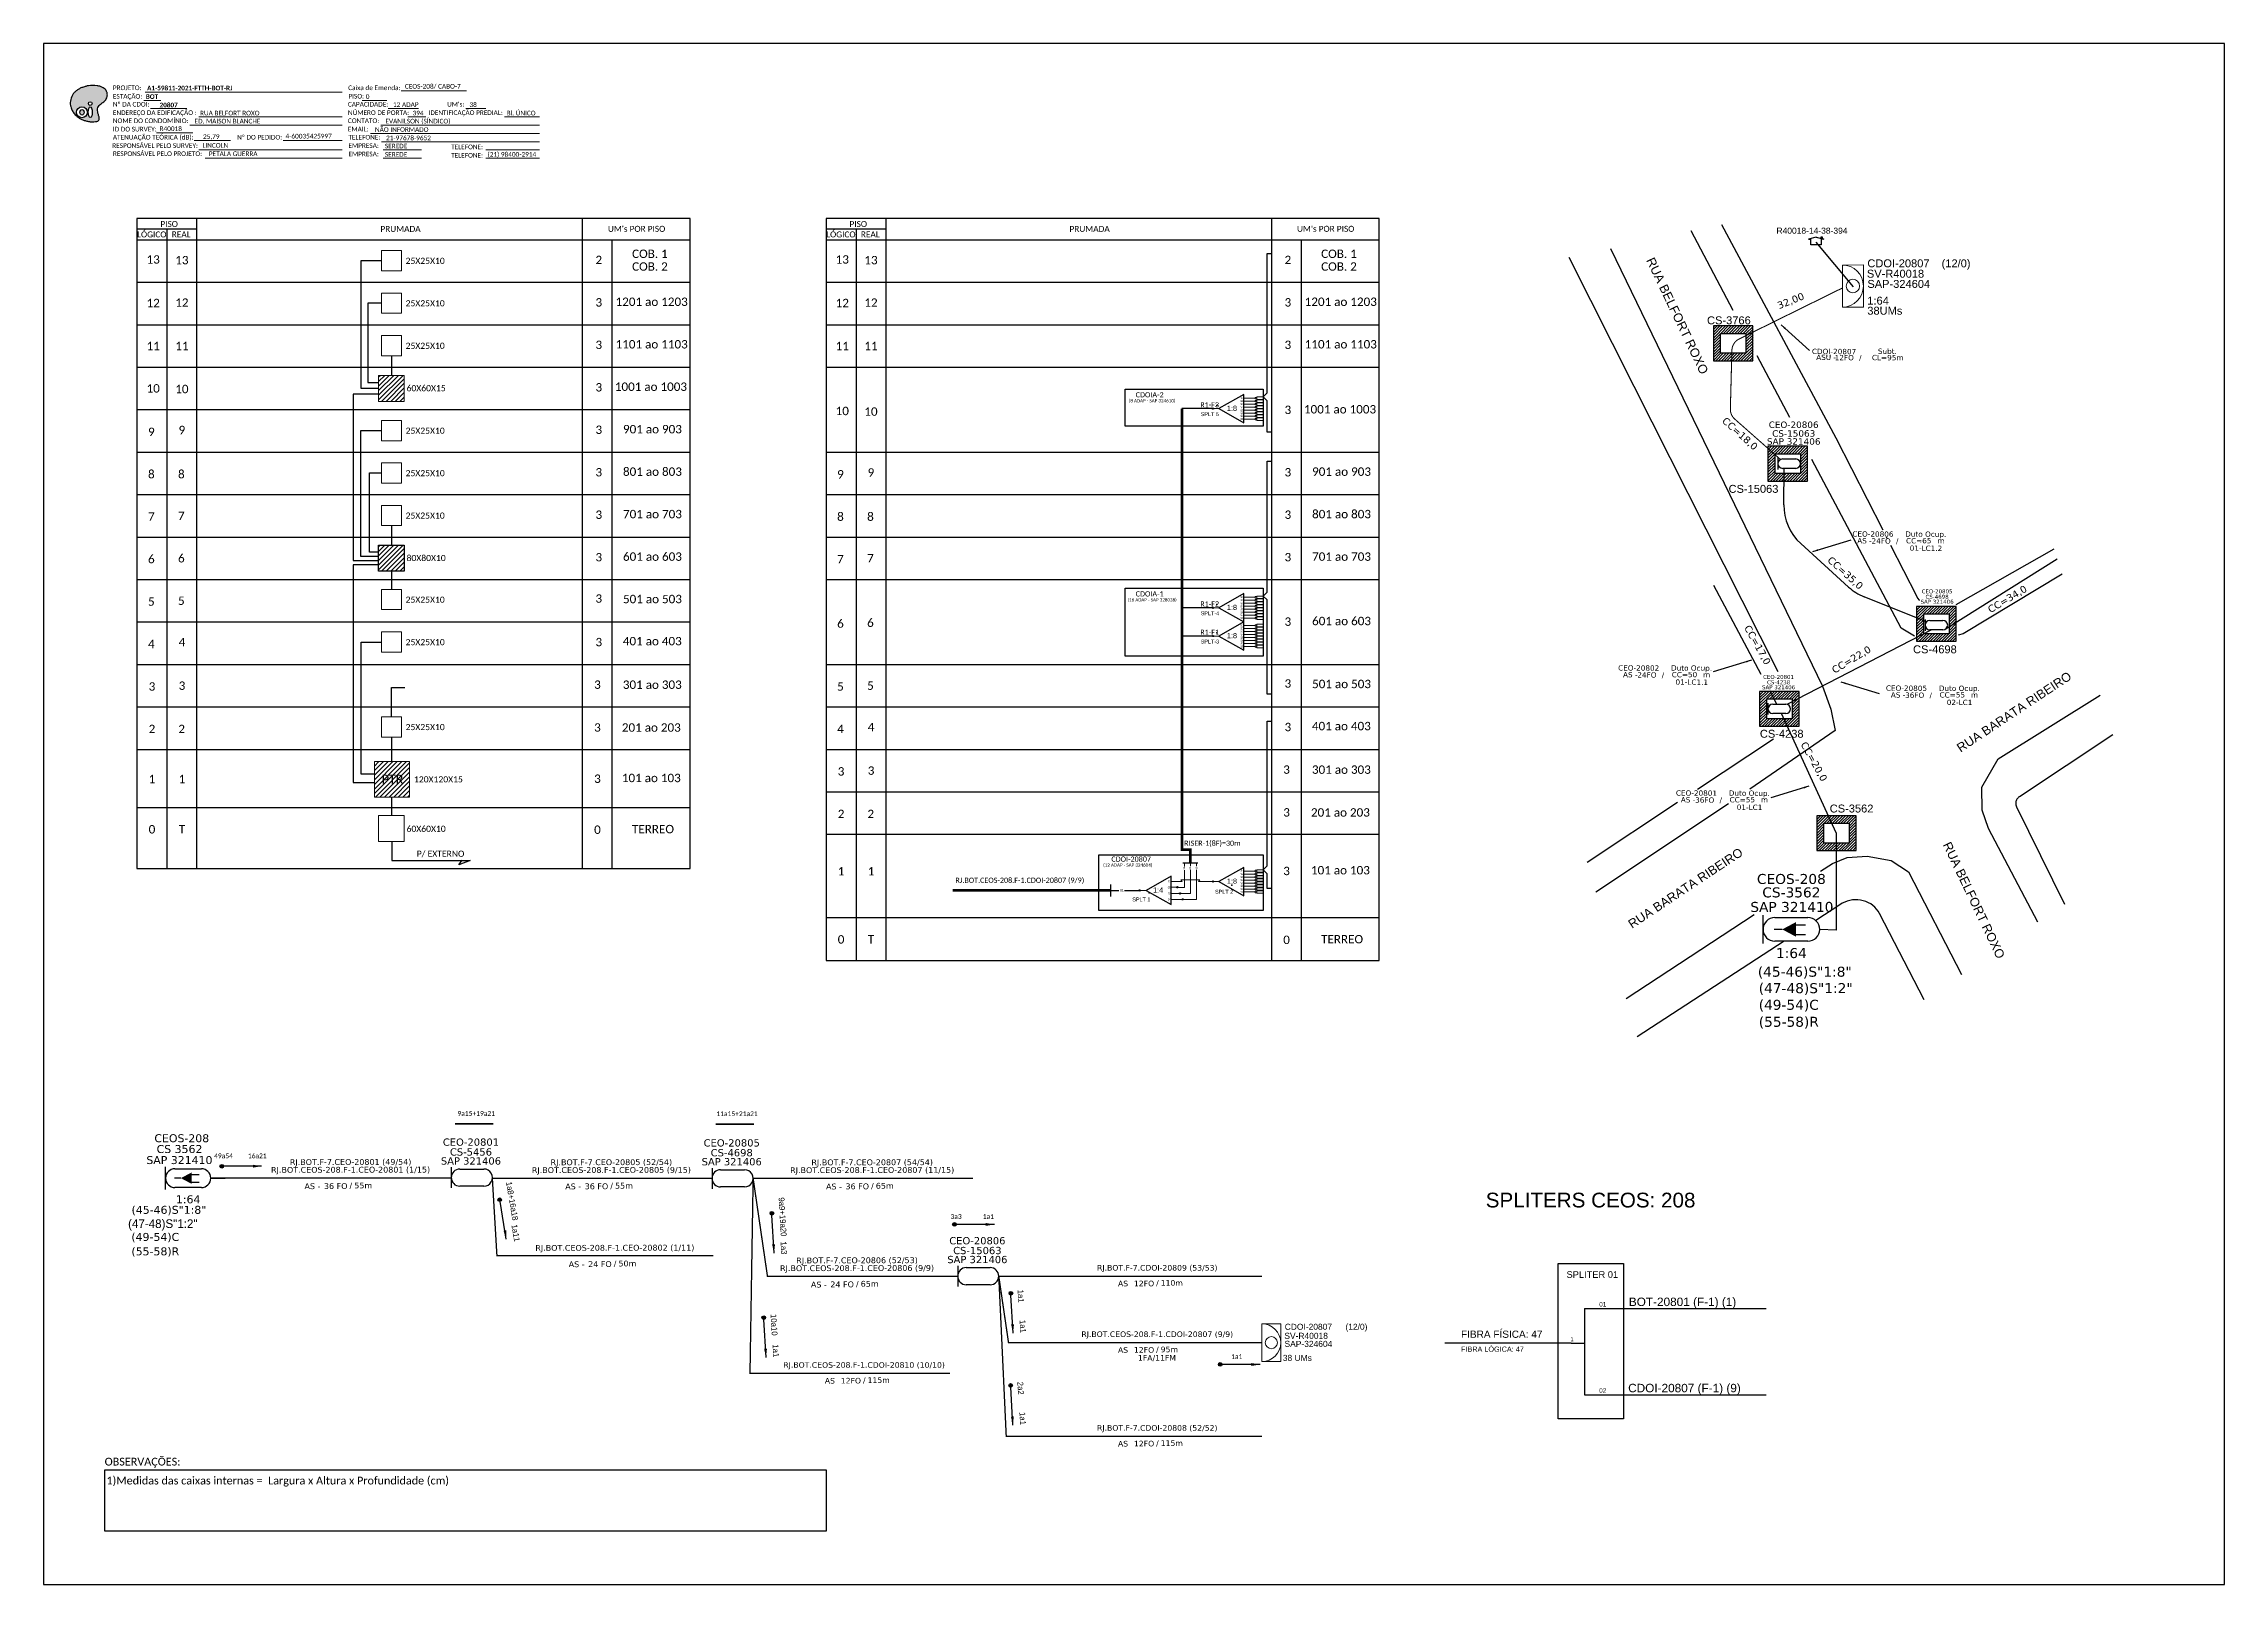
# Model space of a CAD drawing. Extents: x -4 to 837, y 1 to 595.
import ezdxf
from ezdxf.enums import TextEntityAlignment as Align

# ---------------------------------------------------------------- set-up
doc = ezdxf.new("R2010")
doc.units = 0
for name, color, linetype in [('10.0-Cartográfico', 4, 'Continuous'), ('10.1-Caixas Subterrâneas', 5, 'Continuous'), ('10.3-Nome das Ruas', 252, 'Continuous'), ('20.4-CEOS', 1, 'Continuous'), ('20.5-CEO', 1, 'Continuous'), ('CAP a instalar', 1, 'Continuous'), ('CAP_A_INSTALAR', 1, 'Continuous'), ('celulas gpon', 7, 'Continuous'), ('CEO', 1, 'Continuous'), ('Drop', 140, 'Continuous'), ('label_cabos', 7, 'Continuous'), ('Legenda', 1, 'Continuous'), ('Seta indicação do cabo', 7, 'Continuous'), ('surveys', 7, 'Continuous'), ('surveys legendas', 7, 'Continuous'), ('UNIFILAR', 7, 'Continuous')]:
    doc.layers.add(name, color=color, linetype=linetype)
for name, color, linetype, lineweight in [("20.0-LEGENDA DOS CDO'S", 1, 'Continuous', 0), ('20.1-CDO_INTERIOR', 1, 'Continuous', 0), ('40.1-ETIQUETAS', 1, 'Continuous', 20)]:
    doc.layers.add(name, color=color, linetype=linetype, lineweight=lineweight)
doc.layers.add('EXTRA', color=50, linetype='Continuous', plot=False)
doc.styles.add('ARIAL', font='arial.ttf')
doc.styles.add('MtXpl_Calibri', font='calibri.ttf')
doc.styles.add('siredit', font='verdana.ttf')
doc.styles.add('WMF-Calibri0', font='calibri.ttf')
doc.styles.add('WMF-Calibri1', font='calibrib.ttf')
doc.linetypes.add('FENCELINE1', pattern='A,0.25,-0.1,[133,ltypeshp.shx,S=0.1,R=0,X=-0.1,Y=0],-0.1,1', length=1.45)
doc.dimstyles.new('CC', dxfattribs={"dimtxt": 0.8, "dimasz": 2, "dimexe": 0.18, "dimexo": 0.0625, "dimgap": 0.09, "dimtad": 0, "dimdec": 0, "dimrnd": 1, "dimzin": 0, "dimdsep": 46, "dimtxsty": 'siredit', "dimblk": 'NONE', "dimcen": 0, "dimse1": 1, "dimse2": 1, "dimsd1": 1, "dimsd2": 1, "dimclrt": 7, "dimadec": 0, "dimazin": 0, "dimtfac": 1, "dimtdec": 0, "dimtofl": 0, "dimtmove": 0, "dimatfit": 3, "dimfxl": 0, "dimtolj": 1, "dimtzin": 0, "dimarcsym": 0})

# ---------------------------------------------------------------- blocks, each defined once
blk = doc.blocks.new('OI')
h = blk.add_hatch(color=40)
edge = h.paths.add_edge_path()
edge.add_spline(control_points=[(4.35, -0.67), (3.92, -0.99), (3.26, -1.5), (2.81, -2.59), (2.9, -3.5), (3.06, -4.27), (3.31, -4.85), (3.37, -5.39), (3.4, -5.88), (3.2, -6.4), (2.54, -6.61), (1.65, -6.63), (0.55, -6.67), (-0.56, -6.42), (-1.61, -6.14), (-2.77, -5.61), (-3.92, -4.77), (-4.89, -3.7), (-5.34, -2.65), (-5.6, -1.94), (-5.85, -0.96), (-5.71, 0.47), (-5.1, 2.02), (-4.14, 3.02), (-3.3, 3.61), (-2.37, 4.16), (-1.36, 4.44), (-0.56, 4.7), (0.79, 4.85), (2.24, 4.97), (3.79, 4.57), (4.67, 4.21), (5.44, 3.65), (5.76, 2.99), (6.03, 2.21), (6.01, 1.46), (5.72, 0.64), (5.31, 0.08), (4.88, -0.38), (4.51, -0.55), (4.35, -0.67)], knot_values=[0, 0, 0, 0, 1.60434, 2.417191, 3.427595, 4.282808, 4.776746, 5.304182, 5.888771, 6.258406, 6.858137, 7.79129, 8.986195, 10.124242, 11.187857, 12.242908, 13.953784, 15.414161, 16.515391, 17.349188, 17.675853, 19.552021, 21.515531, 22.568638, 23.63245, 24.621084, 25.782718, 26.745347, 27.142653, 29.870543, 31.004649, 31.921532, 32.709589, 33.801391, 34.042471, 35.192333, 35.971461, 36.628871, 37.254359, 37.836911, 37.836911, 37.836911, 37.836911], degree=3, periodic=0)
h.paths.add_polyline_path([(1.13, -0.87, -1), (-0.04, -0.87, -1)], flags=16)
edge = h.paths.add_edge_path(flags=16)
edge.add_ellipse((0.56, -3.59), major_axis=(-0.02, 1.71), ratio=0.361305, start_angle=0, end_angle=360)
h.paths.add_polyline_path([(-0.36, -3.62, -1), (-3.8, -3.62, -1)], flags=16)
edge = h.paths.add_edge_path(flags=0)
edge.add_ellipse((-2.08, -3.62), major_axis=(0, 0.885), ratio=0.758294, start_angle=0, end_angle=360)
at = {"color": 40}
for centre, radius in [((-2.08, -3.62), 1.72), ((0.54, -0.87), 0.587)]:
    blk.add_circle(centre, radius, dxfattribs=at)
blk.add_ellipse((-2.08, -3.62), major_axis=(0, 0.885), ratio=0.758294, start_param=-3.141592653589792, end_param=3.141592653589792, dxfattribs=at)
blk.add_ellipse((0.56, -3.59), major_axis=(-0.02, 1.71), ratio=0.361305, dxfattribs=at)
at = {"color": 40, "start_tangent": (-0.800898, -0.598801), "end_tangent": (-0.800898, -0.598801)}
blk.add_spline([(4.35, -0.67), (3.2, -1.78), (2.9, -2.54), (2.92, -3.55), (3.12, -4.38), (3.28, -4.85), (3.37, -5.37), (3.35, -5.95), (3.2, -6.29), (2.66, -6.55), (1.73, -6.63), (0.54, -6.62), (-0.58, -6.41), (-1.6, -6.11), (-2.56, -5.67), (-3.95, -4.67), (-4.89, -3.56), (-5.37, -2.56), (-5.64, -1.78), (-5.72, -1.46), (-5.63, 0.42), (-4.84, 2.22), (-4.13, 2.99), (-3.27, 3.62), (-2.4, 4.09), (-1.3, 4.47), (-0.37, 4.72), (0.02, 4.77), (2.75, 4.8), (3.85, 4.53), (4.69, 4.16), (5.31, 3.68), (5.85, 2.73), (5.93, 2.5), (5.94, 1.35), (5.67, 0.62), (5.29, 0.08), (4.84, -0.36), (4.35, -0.67)], degree=3, dxfattribs=at)
blk = doc.blocks.new('ETIQUETA_RS5F')
at = {"layer": '40.1-ETIQUETAS', "color": 0, "style": 'siredit'}
blk.add_text('/', height=1.5, dxfattribs=at).set_placement((1.58, -1.95), align=Align.MIDDLE_RIGHT)
for tag, p in [('ETIQUETA_R_SECUNDARIA', (1.21, 2.1)), ('ETIQUETA_R_PRIMARIA', (1.21, 4.1)), ('F_ATIVAS/F_MORTAS', (1.14, -4.24))]:
    blk.add_attdef(tag, text='', height=1.5, dxfattribs=at).set_placement(p, align=Align.MIDDLE_CENTER)
for tag, p in [('TIPO_CABO', (-6.58, -2.12)), ('CAP_CABO', (0.4, -2.09))]:
    blk.add_attdef(tag, text='', height=1.5, dxfattribs=at).set_placement(p, align=Align.MIDDLE_RIGHT)
blk.add_attdef('METROS', text='', height=1.5, dxfattribs=at).set_placement((2.14, -1.95), align=Align.MIDDLE_LEFT)
for tag, p in [('FUSÃO_1', (0.85, -8.39)), ('FUSÃO_2', (0.85, -10.6)), ('FUSÃO_3', (0.85, -12.93)), ('FUSÃO_4', (0.85, -15.14)), ('FUSÃO_5', (0.85, -17.16))]:
    blk.add_attdef(tag, text='', height=1.5, dxfattribs=at).set_placement(p, align=Align.CENTER)
blk = doc.blocks.new('CEO_CT_DRT')
at = {"layer": 'CEO', "color": 0}
for p, q in [((-1.56, 1.26), (1.8, 1.26)), ((1.8, -1.13), (-1.56, -1.13))]:
    blk.add_line(p, q, dxfattribs=at)
blk.add_lwpolyline([(-2.75, 1.51), (-2.75, -1.38)], dxfattribs=at)
for centre, start, end in [((-1.56, 0.07), 90, 270), ((1.8, 0.07), 270, 90)]:
    blk.add_arc(centre, 1.2, start, end, dxfattribs=at)
at = {"layer": 'CEO', "color": 7, "style": 'siredit'}
for tag, p in [('CEO_Nº', (0.12, 5.61)), ('LOCAL', (0.12, 4.23)), ('SAP', (0.12, 2.97)), ('FIBRAS_RESERVA', (0.12, -1.94))]:
    blk.add_attdef(tag, text='', height=1.01, dxfattribs=at).set_placement(p, align=Align.TOP_CENTER)
blk = doc.blocks.new('_None')
blk = doc.blocks.new('CEOS_RP_CT_DRT')
at = {"layer": '20.4-CEOS', "color": 0}
for p, q in [((-4.54, 1.19), (-1.19, 1.19)), ((-1.19, -1.19), (-4.54, -1.19))]:
    blk.add_line(p, q, dxfattribs=at)
for points in [[(-5.73, -1.43), (-5.73, 1.44)], [(-3.79, 0), (-4.59, 0)], [(-2.47, 0.48), (-1.45, 0.48)], [(-2.47, -0.52), (-1.45, -0.52)]]:
    blk.add_lwpolyline(points, dxfattribs=at)
blk.add_lwpolyline([(-3.79, 0, 0, 1.47, 0), (-2.41, 0, 1.47, 1.47, 0)], format="xyseb", dxfattribs=at)
for centre, start, end in [((-4.54, 0), 90, 270), ((-1.19, 0), 270, 90)]:
    blk.add_arc(centre, 1.19, start, end, dxfattribs=at)
at = {"layer": '20.4-CEOS', "color": 7, "style": 'siredit'}
for tag, p in [('Nº_DA_CEOS', (-2.86, 5.6)), ('LOCAL', (-2.86, 4.24)), ('SAP', (-2.86, 2.78)), ('RACIO_SPLITAGEM', (-2.86, -1.88)), ('FIBRAS_SPLITTER', (-2.86, -3.58)), ('FIBRAS_TOP_C', (-2.86, -5.08)), ('RESERVA_FINAIS', (-2.86, -6.39))]:
    blk.add_attdef(tag, text='', height=1.01, dxfattribs=at).set_placement(p, align=Align.TOP_CENTER)
blk = doc.blocks.new('*X113')
at = {"color": 0, "linetype": 'Continuous'}
for p, q in [((-1.25, 0.34099), (-0.49099, 1.1)), ((-1.25, 0.517767), (-0.667767, 1.1)), ((-1.25, 0.694544), (-0.844544, 1.1)), ((-1.25, 0.87132), (-1.02132, 1.1)), ((-1.25, 1.048097), (-1.198097, 1.1)), ((-1.25, 0.164214), (-0.8035, 0.610714)), ((-1.25, -0.012563), (-0.8035, 0.433937)), ((-1.25, -0.18934), (-0.8035, 0.25716)), ((-1.25, -0.366117), (-0.8035, 0.080383)), ((-0.789214, 0.625), (-0.314214, 1.1)), ((-0.612437, 0.625), (-0.137437, 1.1)), ((-0.43566, 0.625), (0.03934, 1.1)), ((-0.258883, 0.625), (0.216117, 1.1)), ((-0.082107, 0.625), (0.392893, 1.1)), ((0.09467, 0.625), (0.56967, 1.1)), ((0.271447, 0.625), (0.746447, 1.1)), ((0.448223, 0.625), (0.923223, 1.1)), ((0.625, 0.625), (1.1, 1.1)), ((0.801777, 0.625), (1.25, 1.073223)), ((0.8035, 0.449947), (1.25, 0.896447)), ((0.8035, 0.27317), (1.25, 0.71967)), ((0.8035, 0.096393), (1.25, 0.542893)), ((0.8035, -0.080383), (1.25, 0.366117)), ((0.8035, -0.25716), (1.25, 0.18934)), ((0.8035, -0.433937), (1.25, 0.012563)), ((-1.25, -0.542893), (-0.8035, -0.096393)), ((-1.25, -0.71967), (-0.8035, -0.27317)), ((-1.25, -0.896447), (-0.8035, -0.449947)), ((-1.25, -1.073223), (-0.801777, -0.625)), ((-1.1, -1.1), (-0.625, -0.625)), ((-0.923223, -1.1), (-0.448223, -0.625)), ((-0.746447, -1.1), (-0.271447, -0.625)), ((-0.56967, -1.1), (-0.09467, -0.625)), ((-0.392893, -1.1), (0.082107, -0.625)), ((-0.216117, -1.1), (0.258883, -0.625)), ((-0.03934, -1.1), (0.43566, -0.625)), ((0.137437, -1.1), (0.612437, -0.625)), ((0.314214, -1.1), (0.789214, -0.625)), ((0.49099, -1.1), (1.25, -0.34099)), ((0.667767, -1.1), (1.25, -0.517767)), ((0.8035, -0.610714), (1.25, -0.164214)), ((0.844544, -1.1), (1.25, -0.694544)), ((1.02132, -1.1), (1.25, -0.87132)), ((1.198097, -1.1), (1.25, -1.048097))]:
    blk.add_line(p, q, dxfattribs=at)
blk = doc.blocks.new('Inst CB DT OCUP CFOA-SM-AS-80-TS-24')
at = {"layer": 'label_cabos', "color": 0, "style": 'siredit'}
for tag, flags, p in [('ID_ATIVIDADE', 3, (1.31, 2.67)), ('FATOR', 1, (11.56, 2.55))]:
    blk.add_attdef(tag, text='', height=1, rotation=359.69, dxfattribs=dict(at, flags=flags)).set_placement(p, align=Align.MIDDLE_CENTER)
for tag, p in [('TIPO_CABO', (1.76, 0)), ('DESTINO_CABO', (3.13, 1.26)), ('CABO', (4.69, -0.05)), ('/', (7.71, -0.05)), ('LANCE', (10.91, 0)), ('TIPO_CABO', (13.11, 1.24)), ('UND', (15.96, 0)), ('FID', (13.15, -1.41))]:
    blk.add_attdef(tag, text='', height=1, rotation=359.69, dxfattribs=at).set_placement(p, align=Align.MIDDLE_CENTER)
blk.add_attdef('QTDE', (12.43, -0.47), '', height=1, rotation=359.69, dxfattribs=at)
blk = doc.blocks.new('LEGENDA DOS CABOS')
at = {"layer": 'EXTRA', "color": 0, "style": 'siredit'}
for tag, p in [('ID', (4.6, 0.97)), ('XX', (9.03, 0.97))]:
    blk.add_attdef(tag, text='', height=0.48, rotation=359.69, dxfattribs=at).set_placement(p, align=Align.MIDDLE_CENTER)
at = {"layer": 'Legenda', "color": 0, "style": 'siredit'}
for tag, p in [('TIPO_CABO', (1.31, 0)), ('CABO', (4.69, -0.05)), ('/', (6.81, -0.05)), ('METROS', (10.03, -0.05))]:
    blk.add_attdef(tag, text='', height=0.8, rotation=359.69, dxfattribs=at).set_placement(p, align=Align.MIDDLE_CENTER)
blk = doc.blocks.new('Inst CB DT OCUP CFOA-SM-AS-80-TS-36')
at = {"layer": 'label_cabos', "color": 0, "style": 'siredit'}
for tag, flags, p in [('ID_ATIVIDADE', 3, (1.31, 2.67)), ('FATOR', 1, (11.56, 2.55))]:
    blk.add_attdef(tag, text='', height=1, rotation=359.69, dxfattribs=dict(at, flags=flags)).set_placement(p, align=Align.MIDDLE_CENTER)
for tag, p in [('TIPO_CABO', (1.76, 0)), ('DESTINO_CABO', (3.13, 1.26)), ('CABO', (4.69, -0.05)), ('/', (7.71, -0.05)), ('LANCE', (10.91, 0)), ('TIPO_CABO', (13.11, 1.24)), ('UND', (15.96, 0)), ('FID', (13.15, -1.41))]:
    blk.add_attdef(tag, text='', height=1, rotation=359.69, dxfattribs=at).set_placement(p, align=Align.MIDDLE_CENTER)
blk.add_attdef('QTDE', (12.43, -0.47), '', height=1, rotation=359.69, dxfattribs=at)
blk = doc.blocks.new('*U121')
at = {"layer": '20.4-CEOS', "color": 7, "style": 'siredit'}
for tag, p in [('FIBRAS_SPLITTER', (0, 0)), ('FIBRAS_TOP_C', (0, -4.13)), ('RESERVA_FINAIS', (0, -5.46))]:
    blk.add_attdef(tag, p, '', height=1.01, dxfattribs=at)
for tag, p, flags in [('ID_ATIVIDADE', (0, -6.77), 3), ('QTDE', (0, -9.4), 1), ('FATOR', (0, -8.09), 1), ('FID', (0, -10.71), 1)]:
    blk.add_attdef(tag, p, '', height=1.01, dxfattribs=dict(at, flags=flags))
blk = doc.blocks.new('*U119')
at = {"layer": '20.4-CEOS', "color": 7, "style": 'siredit'}
blk.add_attdef('FIBRAS_SPLITTER', (0, 0), '', height=1.01, dxfattribs=at)
for tag, p, flags in [('ID_ATIVIDADE', (0, -1.48), 3), ('FATOR', (0, -2.79), 1), ('QTDE', (0, -4.11), 1), ('FID', (0, -5.42), 1)]:
    blk.add_attdef(tag, p, '', height=1.01, dxfattribs=dict(at, flags=flags))
blk = doc.blocks.new('SPLT_1-8_SC-APC')
at = {"color": 1, "lineweight": 0}
blk.add_lwpolyline([(-17.04, -7.55), (-19.26, -7.55)], dxfattribs=at)
at = {"color": 1}
blk.add_lwpolyline([(-7.37, -2.1), (-17.04, -7.55), (-7.37, -13), (-7.37, -2.1)], dxfattribs=at)
at = {"color": 3, "lineweight": 0}
for points in [[(-2.99, -3.51), (-7.37, -3.51)], [(-7.37, -4.66), (-2.99, -4.66)], [(-7.37, -5.82), (-2.99, -5.82)], [(-7.37, -6.97), (-2.99, -6.97)], [(-7.37, -8.12), (-2.99, -8.12)], [(-2.41, -3.02), (-2.41, -4)], [(-2.41, -3.02), (0, -3.02)], [(-2.41, -4), (0, -4)], [(-2.41, -4.17), (-2.41, -5.16)], [(-2.41, -4.17), (0, -4.17)], [(-2.41, -5.16), (0, -5.16)], [(-2.41, -5.32), (-2.41, -6.31)], [(-2.41, -5.32), (0, -5.32)], [(-2.41, -6.31), (0, -6.31)], [(-2.41, -6.48), (-2.41, -7.46)], [(-2.41, -6.48), (0, -6.48)], [(-2.41, -7.46), (0, -7.46)], [(-2.41, -7.63), (-2.41, -8.62)], [(-2.41, -7.63), (0, -7.63)], [(-7.37, -9.28), (-2.99, -9.28)], [(-7.37, -10.43), (-2.99, -10.43)], [(-7.37, -11.58), (-2.99, -11.58)], [(-2.41, -8.62), (0, -8.62)], [(-2.41, -8.78), (-2.41, -9.77)], [(-2.41, -8.78), (0, -8.78)], [(-2.41, -9.77), (0, -9.77)], [(-2.41, -9.94), (-2.41, -10.92)], [(-2.41, -9.94), (0, -9.94)], [(-2.41, -10.92), (0, -10.92)], [(-2.41, -11.09), (-2.41, -12.08)], [(-2.41, -11.09), (0, -11.09)], [(-2.41, -12.08), (0, -12.08)]]:
    blk.add_lwpolyline(points, dxfattribs=at)
for points in [[(-2.99, -3.22), (-2.41, -3.22), (-2.41, -3.8), (-2.99, -3.8)], [(-2.99, -4.38), (-2.41, -4.38), (-2.41, -4.95), (-2.99, -4.95)], [(-2.99, -5.53), (-2.41, -5.53), (-2.41, -6.1), (-2.99, -6.1)], [(-2.99, -6.68), (-2.41, -6.68), (-2.41, -7.26), (-2.99, -7.26)], [(-2.99, -7.84), (-2.41, -7.84), (-2.41, -8.41), (-2.99, -8.41)], [(-2.99, -8.99), (-2.41, -8.99), (-2.41, -9.56), (-2.99, -9.56)], [(-2.99, -10.14), (-2.41, -10.14), (-2.41, -10.72), (-2.99, -10.72)], [(-2.99, -11.3), (-2.41, -11.3), (-2.41, -11.87), (-2.99, -11.87)]]:
    blk.add_lwpolyline(points, close=True, dxfattribs=at)
at = {"color": 1, "style": 'ARIAL'}
for s, height, p in [('1:8', 2, (-13.91, -8.4)), ('S1', 0.75, (-8.74, -3.78)), ('S2', 0.75, (-8.74, -4.97)), ('S3', 0.75, (-8.74, -6.18)), ('S4', 0.75, (-8.74, -7.36)), ('S5', 0.75, (-8.74, -8.57)), ('S6', 0.75, (-8.74, -9.69)), ('S7', 0.75, (-8.74, -10.78)), ('S8', 0.75, (-8.74, -11.9))]:
    blk.add_text(s, height=height, dxfattribs=at).set_placement(p)
blk = doc.blocks.new('SPLITTER_')
blk.add_point((0, 0))
at = {"style": 'ARIAL', "flags": 4}
blk.add_attdef('SPLT', (0, -3.26), '', height=1.5, dxfattribs=at)
blk = doc.blocks.new('SPLITTER FUTURO')
blk.add_point((0, 0))
at = {"style": 'ARIAL', "text_generation_flag": 6, "flags": 4}
for tag, p, height in [('SPLT', (-6.22, -4.1), 1.5), ('INSTAL.', (-6.25, -6.09), 1.25)]:
    blk.add_attdef(tag, p, '', height=height, rotation=180, dxfattribs=at)
blk = doc.blocks.new('SURVEY_SURVEY')
for p, q in [((0, 0.0000127), (-0.0000126, 0.000009)), ((-0.0000126, 0.000009), (-0.0000086, 0.000009)), ((-0.0000086, 0), (-0.0000086, 0.000009)), ((0.0000086, 0), (-0.0000086, 0)), ((0, 0.0000127), (0.0000126, 0.000009)), ((0.0000084, 0.0000132), (0.0000098, 0.0000132)), ((0.0000084, 0.0000103), (0.0000084, 0.0000132)), ((0.0000126, 0.000009), (0.0000086, 0.000009)), ((0.0000086, 0.000009), (0.0000086, 0)), ((0.0000098, 0.0000132), (0.0000098, 0.0000099))]:
    blk.add_line(p, q)
blk = doc.blocks.new('SETA 2')
at = {"layer": 'Seta indicação do cabo'}
h = blk.add_hatch(color=256, dxfattribs=at)
h.dxf.hatch_style = 1
h.paths.add_polyline_path([(348.974, 271.648, 1), (348.848, 271.648, 1)])
blk.add_circle((348.911, 271.648), 0.0626, dxfattribs=at)
blk.add_leader([(350.279, 271.648), (348.974, 271.648)], dimstyle='CC', override={"dimasz": 0.3}, dxfattribs=at)

msp = doc.modelspace()

# ---------------------------------------------------------------- hatches: boundary and pattern name
h = msp.add_hatch()
h.set_pattern_fill('ANSI31', color=1, scale=10, style=0)
h.set_pattern_definition([(45, (-492.7626, 69.6402), (-0.8838835, 0.8838835), [])])
h.paths.add_polyline_path([(135.25, 467.36), (125.34, 467.36), (125.34, 457.32), (135.25, 457.32)])
h.paths.add_polyline_path([(130.74, 457.96), (130.74, 463.11)], flags=16)
h = msp.add_hatch(color=3)
h.dxf.hatch_style = 1
edge = h.paths.add_edge_path()
edge.add_arc((447.16, 454.53), 0.242, 0, 360)
h = msp.add_hatch()
h.set_pattern_fill('ANSI31', color=1, scale=10, style=0)
h.set_pattern_definition([(45, (-492.7626, 4.1527), (-0.8838835, 0.8838835), [])])
h.paths.add_polyline_path([(135.25, 401.87), (125.34, 401.87), (125.34, 391.83), (135.25, 391.83)])
h.paths.add_polyline_path([(130.74, 392.47), (130.74, 397.62)], flags=16)
h = msp.add_hatch(color=3)
h.dxf.hatch_style = 1
edge = h.paths.add_edge_path()
edge.add_arc((447.16, 377.77), 0.242, 0, 360)
h = msp.add_hatch(color=3)
h.dxf.hatch_style = 1
edge = h.paths.add_edge_path()
edge.add_arc((447.16, 366.87), 0.242, 0, 360)
h = msp.add_hatch()
h.set_pattern_fill('ANSI31', color=1, scale=10, style=0)
h.set_pattern_definition([(45, (-487.8933, -79.2226), (-0.8838835, 0.8838835), [])])
h.paths.add_polyline_path([(123.73, 304.74), (137.3, 304.74), (137.3, 318.5), (123.73, 318.5)])
h.paths.add_polyline_path([(125.73, 309.09), (135.81, 309.09), (135.81, 314.24), (125.73, 314.24)], flags=24)
h = msp.add_hatch(color=3)
h.dxf.hatch_style = 1
edge = h.paths.add_edge_path()
edge.add_arc((433.42, 269.99), 0.256, 0, 360)
h = msp.add_hatch(color=3)
h.dxf.hatch_style = 1
edge = h.paths.add_edge_path()
edge.add_arc((447.13, 272.23), 0.256, 0, 360)
h = msp.add_hatch(color=3)
h.dxf.hatch_style = 1
edge = h.paths.add_edge_path()
edge.add_arc((418.88, 268.8), 0.256, 0, 360)
h = msp.add_hatch(color=3)
h.dxf.hatch_style = 1
edge = h.paths.add_edge_path()
edge.add_arc((434.4, 267.66), 0.256, 0, 360)
h = msp.add_hatch(color=3)
h.dxf.hatch_style = 1
edge = h.paths.add_edge_path()
edge.add_arc((435.4, 265.36), 0.256, 0, 360)

# ---------------------------------------------------------------- linework, layer by layer
for p, q in [((837.17, 595.26), (-3.83, 595.26)), ((-3.83, 595.26), (-3.83, 1.26)), ((837.17, 1.26), (837.17, 595.26)), ((-3.83, 1.26), (837.17, 1.26))]:
    msp.add_line(p, q)
at = {"color": 0, "linetype": 'Continuous'}
for p, q in [((642.84, 483.5), (642.84, 483.5)), ((721.21, 375.38), (721.21, 375.38)), ((660.67, 342.62), (660.67, 342.62))]:
    msp.add_line(p, q, dxfattribs=at)
at = {"color": 5}
for p, q in [((447.16, 454.53), (435.13, 454.53)), ((447.16, 377.77), (435.13, 377.77)), ((447.16, 366.87), (435.13, 366.87))]:
    msp.add_line(p, q, dxfattribs=at)
at = {"color": 5, "linetype": 'Continuous'}
msp.add_line((663.89, 437.14), (663.89, 437.14), dxfattribs=at)
at = {"color": 3}
for p, q in [((130.29, 327.92), (130.29, 318.5)), ((130.29, 304.74), (130.29, 297.65))]:
    msp.add_line(p, q, dxfattribs=at)
at = {"color": 7, "lineweight": 0}
for points in [[(34.76, 573.3), (41.31, 573.3)], [(35.28, 576.58), (111.25, 576.58)], [(119.05, 573.34), (128.53, 573.34)], [(134.09, 577.07), (159.22, 577.07)], [(37.42, 570.23), (51.37, 570.23)], [(52.58, 563.88), (111.25, 563.88)], [(55.99, 566.99), (111.25, 566.99)], [(126.21, 563.88), (187.44, 563.88)], [(129.1, 570.23), (140.71, 570.23)], [(136.68, 566.99), (143.62, 566.99)], [(159.04, 570.23), (166.7, 570.23)], [(173.85, 566.99), (187.41, 566.99)], [(39.74, 560.82), (53.69, 560.82)], [(54.28, 557.85), (68.22, 557.85)], [(88.51, 557.85), (111.27, 557.85)], [(122.17, 560.64), (187.44, 560.64)], [(126.46, 557.41), (187.44, 557.41)], [(55.99, 554.29), (111.25, 554.29)], [(58.48, 551.06), (111.25, 551.06)], [(127.07, 554.29), (141.86, 554.29)], [(127.07, 551.06), (141.86, 551.06)], [(166.67, 554.29), (187.44, 554.29)], [(166.67, 551.06), (187.44, 551.06)], [(431.03, 272.23), (435.28, 272.23)], [(431.03, 269.99), (433.42, 269.99)], [(435.28, 272.23), (434.72, 272.85), (438.41, 272.85)], [(441.54, 272.23), (442.09, 272.85), (438.41, 272.85)], [(441.54, 272.23), (446.87, 272.23)], [(431.03, 267.66), (434.4, 267.66)], [(431.03, 265.36), (435.4, 265.36)]]:
    msp.add_lwpolyline(points, dxfattribs=at)
at = {"color": 0}
for points in [[(245.48, 527.87), (32.17, 527.87)], [(55.31, 523.76), (32.17, 523.76)], [(511.23, 527.87), (297.92, 527.87)], [(321.06, 523.76), (297.92, 523.76)]]:
    msp.add_lwpolyline(points, dxfattribs=at)
for points in [[(32.17, 527.87), (32.17, 277.21), (245.48, 277.21), (245.48, 527.87)], [(43.74, 523.76), (43.74, 277.21)], [(55.31, 277.21), (55.31, 527.87)], [(203.89, 527.87), (203.89, 277.21)], [(297.92, 527.87), (297.92, 241.82), (511.23, 241.82), (511.23, 527.87)], [(309.49, 523.76), (309.49, 241.82)], [(321.06, 241.82), (321.06, 527.87)], [(469.64, 527.87), (469.64, 241.82)], [(32.17, 519.65), (245.48, 519.65)], [(215.46, 277.21), (215.46, 519.65)], [(297.92, 519.65), (511.23, 519.65)], [(481.21, 241.82), (481.21, 519.65)], [(32.17, 503.27), (245.48, 503.27)], [(297.92, 503.27), (511.23, 503.27)], [(32.17, 486.9), (245.48, 486.9)], [(297.92, 486.9), (511.23, 486.9)], [(32.17, 470.53), (245.48, 470.53)], [(297.92, 470.53), (511.23, 470.53)], [(32.17, 454.16), (245.48, 454.16)], [(32.17, 437.79), (245.48, 437.79)], [(297.92, 437.79), (511.23, 437.79)], [(32.17, 421.42), (245.48, 421.42)], [(297.92, 421.42), (511.23, 421.42)], [(32.17, 405.04), (245.48, 405.04)], [(297.92, 405.04), (511.23, 405.04)], [(32.17, 388.67), (245.48, 388.67)], [(297.92, 388.67), (511.23, 388.67)], [(32.17, 372.3), (245.48, 372.3)], [(32.17, 355.93), (245.48, 355.93)], [(297.92, 355.93), (511.23, 355.93)], [(32.17, 339.56), (245.48, 339.56)], [(297.92, 339.56), (511.23, 339.56)], [(32.17, 323.18), (245.48, 323.18)], [(297.92, 323.18), (511.23, 323.18)], [(297.92, 306.81), (511.23, 306.81)], [(32.17, 300.82), (245.48, 300.82)], [(297.92, 290.44), (511.23, 290.44)], [(297.92, 258.37), (511.23, 258.37)]]:
    msp.add_lwpolyline(points)
at = {"lineweight": 0}
for points in [[(134.13, 515.44), (126.46, 515.44), (126.46, 507.67), (134.13, 507.67)], [(134.13, 499.07), (126.46, 499.07), (126.46, 491.3), (134.13, 491.3)], [(134.13, 482.69), (126.46, 482.69), (126.46, 474.93), (134.13, 474.93)], [(135.25, 467.36), (125.34, 467.36), (125.34, 457.32), (135.25, 457.32)], [(134.13, 449.95), (126.46, 449.95), (126.46, 442.18), (134.13, 442.18)], [(134.13, 433.58), (126.46, 433.58), (126.46, 425.81), (134.13, 425.81)], [(134.13, 417.21), (126.46, 417.21), (126.46, 409.44), (134.13, 409.44)], [(135.25, 401.87), (125.34, 401.87), (125.34, 391.83), (135.25, 391.83)], [(134.12, 384.81), (126.46, 384.81), (126.46, 377.04), (134.12, 377.04)], [(134.12, 368.43), (126.46, 368.43), (126.46, 360.67), (134.12, 360.67)], [(134.12, 335.69), (126.46, 335.69), (126.46, 327.92), (134.12, 327.92)]]:
    msp.add_lwpolyline(points, close=True, dxfattribs=at)
at = {"color": 3}
for points in [[(469.64, 445.41), (467.99, 445.41), (467.98, 457.55), (466.42, 459.06), (467.98, 460.57), (467.98, 514.36), (469.64, 514.36)], [(125.34, 462.34), (118.6, 462.34), (118.6, 511.63), (126.46, 511.63)], [(126.46, 495.18), (121.17, 495.18), (121.17, 464.66), (125.34, 464.66)], [(130.29, 474.93), (130.29, 467.36)], [(125.34, 460.15), (115.49, 460.15), (115.49, 395.95), (125.34, 395.95)], [(125.34, 397.52), (118.51, 397.52), (118.51, 446.07), (126.46, 446.07)], [(125.34, 399.18), (121.85, 399.18), (121.85, 429.74), (126.46, 429.74)], [(469.64, 344.5), (467.99, 344.5), (467.99, 380.79), (466.42, 382.3), (467.99, 383.81), (467.99, 434.29), (469.64, 434.29)], [(130.29, 409.44), (130.29, 401.87)], [(125.34, 394.29), (115.49, 394.29), (115.49, 310.38), (123.73, 310.38)], [(130.29, 391.83), (130.29, 384.81)], [(123.73, 313.65), (123.73, 313.65), (118.65, 313.65), (118.65, 364.55), (126.46, 364.55)], [(130.29, 335.69), (130.29, 347.08), (135.48, 347.08)], [(469.64, 269.59), (467.99, 269.59), (467.99, 275.25), (466.42, 276.76), (467.99, 278.26), (467.99, 334.02), (469.64, 334.02)], [(407.72, 268.8), (410.88, 268.8)], [(412.96, 268.8), (418.88, 268.8)]]:
    msp.add_lwpolyline(points, dxfattribs=at)
at = {"color": 1, "lineweight": 0}
for points in [[(135.25, 457.32), (125.34, 457.32), (125.34, 467.36), (135.25, 467.36)], [(123.73, 318.5), (137.3, 318.5), (137.3, 304.74), (123.73, 304.74)]]:
    msp.add_lwpolyline(points, close=True, dxfattribs=at)
at = {"color": 1}
for points in [[(413.29, 462.08), (466.42, 462.08), (466.42, 447.76), (413.29, 447.76)], [(135.25, 391.83), (125.34, 391.83), (125.34, 401.87), (135.25, 401.87)], [(413.29, 385.32), (466.42, 385.32), (466.42, 359.14), (413.29, 359.14)], [(403.09, 282.47), (466.42, 282.47), (466.42, 261.05), (403.09, 261.05)]]:
    msp.add_lwpolyline(points, close=True, dxfattribs=at)
at = {"color": 5, "const_width": 1}
msp.add_lwpolyline([(435.13, 454.53), (435.13, 284.46), (438.41, 284.46), (438.41, 279.43)], dxfattribs=at)
at = {"color": 7, "lineweight": 0}
msp.add_lwpolyline([(135.25, 297.65), (125.34, 297.65), (125.34, 287.61), (135.25, 287.61)], close=True, dxfattribs=at)
at = {"color": 1}
for points in [[(130.51, 287.61), (130.51, 280.27), (160.65, 280.27)], [(156.24, 278.68), (157.64, 280.51)], [(160.65, 280.27), (156.24, 278.68)], [(407.72, 266.4), (407.72, 271.11)], [(431.03, 274.25), (421.36, 268.8), (431.03, 263.36), (431.03, 274.25)]]:
    msp.add_lwpolyline(points, dxfattribs=at)
at = {"color": 5}
msp.add_lwpolyline([(435.5, 279.43), (441.32, 279.43)], dxfattribs=at)
at = {"color": 5, "lineweight": 0}
for points in [[(436.09, 279.4), (436.09, 278.08)], [(438.41, 279.43), (438.41, 278.11)], [(440.72, 279.43), (440.72, 278.14)], [(433.66, 269.94), (436.09, 269.94), (436.09, 276.66)], [(435.64, 265.36), (440.72, 265.36), (440.72, 276.72)], [(438.41, 276.69), (438.41, 267.62)], [(434.64, 267.62), (438.41, 267.62)]]:
    msp.add_lwpolyline(points, dxfattribs=at)
at = {"color": 1, "const_width": 1}
msp.add_lwpolyline([(346.74, 268.8), (407.72, 268.8)], dxfattribs=at)
at = {"color": 1, "lineweight": 0}
msp.add_lwpolyline([(421.36, 268.8), (419.14, 268.8)], dxfattribs=at)
at = {"color": 7}
msp.add_lwpolyline([(580.23, 124.96), (605.41, 124.96), (605.41, 65.1), (580.23, 65.1)], close=True, dxfattribs=at)
at = {"color": 0}
msp.add_lwpolyline([(19.73, 45.46), (297.98, 45.46), (297.98, 21.75), (19.73, 21.75)], close=True, dxfattribs=at)
at = {"color": 3}
for centre, radius in [((447.16, 454.53), 0.242), ((447.16, 377.77), 0.242), ((447.16, 366.87), 0.242), ((433.42, 269.99), 0.256), ((447.13, 272.23), 0.256), ((418.88, 268.8), 0.256), ((434.4, 267.66), 0.256), ((435.4, 265.36), 0.256)]:
    msp.add_circle(centre, radius, dxfattribs=at)
at = {"layer": '10.0-Cartográfico'}
for points in [[(647.76, 492.34), (631.51, 523.05)], [(643.25, 525.59), (687.33, 443.28), (705.43, 407.75)], [(600.43, 516.31), (682.19, 347.58), (685.41, 338.63), (687.07, 330.39), (654.19, 307.81)], [(665.03, 353.02), (609.54, 463.12), (584.48, 512.85)], [(669.6, 451.08), (656.99, 474.9)], [(717.66, 366.77), (712.58, 369.87), (678.13, 434.96)], [(706.8, 405.07), (707.05, 404.58)], [(708.41, 401.91), (718.37, 382.36), (718.88, 381.49), (719.5, 380.69), (719.54, 380.64)], [(733.75, 379.02), (771.49, 400.51)], [(774.58, 390.76), (736.44, 367.76), (734.53, 367.25)], [(749.99, 319.57), (789.32, 344.13)], [(794.18, 328.74), (758.11, 304.89), (757.81, 304.7), (757.58, 304.45), (757.35, 304.19), (757.15, 303.94), (756.99, 303.66), (756.86, 303.35), (756.76, 303.04), (756.73, 302.7), (756.7, 302.39), (756.71, 302.07), (756.78, 301.73), (756.85, 301.42), (756.99, 301.08)], [(634.01, 307.85), (663.33, 327.25)], [(765.23, 256.56), (746.22, 292.72), (743.76, 299.8), (743.64, 308.56), (749.99, 319.57)], [(591.39, 279.66), (626.32, 302.76)], [(645.87, 302.14), (594.72, 268.07)], [(756.99, 301.08), (775.46, 263.56)], [(681.4, 276.2), (686.01, 279.22), (691.76, 281.51), (699.45, 282.04), (708.62, 280.37), (715.41, 275.99), (735.81, 236.43)], [(721.43, 226.6), (704.15, 259.91), (703.67, 260.75), (703.05, 261.58), (702.37, 262.32), (701.59, 262.96), (700.78, 263.57), (699.87, 264.06), (698.92, 264.48), (697.91, 264.81), (696.9, 265.05), (695.86, 265.16), (694.79, 265.18), (693.75, 265.11), (692.71, 264.94), (691.71, 264.65), (690.74, 264.26), (689.81, 263.82), (689.31, 263.5), (679.6, 257.17)], [(606.48, 227.16), (655.83, 259.46)], [(667.4, 249.22), (610.75, 212.29)]]:
    msp.add_lwpolyline(points, dxfattribs=at)
at = {"layer": '10.1-Caixas Subterrâneas', "color": 30}
for p, q in [((640.11, 486.4), (640.11, 472.96)), ((655.38, 486.4), (640.11, 486.4)), ((642.84, 475.86), (642.84, 483.5)), ((642.84, 483.5), (652.65, 483.5)), ((652.65, 483.5), (652.65, 475.86)), ((655.38, 472.96), (655.38, 486.4)), ((640.11, 472.96), (655.38, 472.96)), ((652.65, 475.86), (642.84, 475.86)), ((661.16, 440.04), (661.16, 426.6)), ((676.44, 440.04), (661.16, 440.04)), ((676.44, 426.6), (676.44, 440.04)), ((663.89, 429.5), (663.89, 437.14)), ((663.89, 437.14), (673.71, 437.14)), ((673.71, 429.5), (663.89, 429.5)), ((673.71, 437.14), (673.71, 429.5)), ((661.16, 426.6), (676.44, 426.6)), ((718.49, 378.29), (718.49, 364.85)), ((733.76, 378.29), (718.49, 378.29)), ((721.21, 367.75), (721.21, 375.38)), ((721.21, 375.38), (731.03, 375.38)), ((731.03, 375.38), (731.03, 367.75)), ((733.76, 364.85), (733.76, 378.29)), ((718.49, 364.85), (733.76, 364.85)), ((731.03, 367.75), (721.21, 367.75)), ((657.95, 345.53), (657.95, 332.09)), ((673.22, 345.53), (657.95, 345.53)), ((673.22, 332.09), (673.22, 345.53)), ((660.67, 334.99), (660.67, 342.62)), ((660.67, 342.62), (670.49, 342.62)), ((670.49, 342.62), (670.49, 334.99)), ((657.95, 332.09), (673.22, 332.09)), ((670.49, 334.99), (660.67, 334.99)), ((679.95, 297.59), (679.95, 284.15)), ((695.22, 297.59), (679.95, 297.59)), ((682.68, 294.69), (682.68, 294.69)), ((682.68, 287.05), (682.68, 294.69)), ((682.68, 294.69), (692.5, 294.69)), ((692.5, 294.69), (692.5, 287.05)), ((695.22, 284.15), (695.22, 297.59)), ((692.5, 287.05), (682.68, 287.05)), ((679.95, 284.15), (695.22, 284.15))]:
    msp.add_line(p, q, dxfattribs=at)
at = {"layer": '20.1-CDO_INTERIOR', "color": 1, "lineweight": 18}
for points in [[(697.97, 493.68), (697.95, 509.92), (689.84, 509.91), (689.85, 493.68)], [(473.28, 87.17), (473.28, 101.71), (466.01, 101.71), (466.01, 87.17)]]:
    msp.add_lwpolyline(points, close=True, dxfattribs=at)
for centre, radius in [((693.9, 501.8), 2.6), ((469.64, 94.44), 2.33)]:
    msp.add_circle(centre, radius, dxfattribs=at)
for centre, radius, start, end in [((689.84, 501.79), 8.12, 270.05309, 90.05309), ((466.01, 94.44), 7.27, 270, 90)]:
    msp.add_arc(centre, radius, start, end, dxfattribs=at)
at = {"layer": '20.4-CEOS', "color": 7}
for p, q in [((663.8, 258.33), (676.57, 258.33)), ((676.57, 249.22), (663.8, 249.22))]:
    msp.add_line(p, q, dxfattribs=at)
for points in [[(659.24, 248.29), (659.24, 259.26)], [(666.66, 253.77), (663.59, 253.77)], [(671.7, 255.58), (675.57, 255.58)], [(671.7, 251.79), (675.57, 251.79)]]:
    msp.add_lwpolyline(points, dxfattribs=at)
msp.add_lwpolyline([(666.66, 253.77, 0, 5.62, 0), (671.93, 253.77, 5.62, 5.62, 0)], format="xyseb", dxfattribs=at)
for centre, start, end in [((663.8, 253.77), 90, 270), ((676.57, 253.77), 270, 90)]:
    msp.add_arc(centre, 4.55, start, end, dxfattribs=at)
at = {"layer": '20.5-CEO', "color": 5}
for p, q in [((666.81, 435.13), (671.89, 435.13)), ((671.89, 431.51), (666.81, 431.51)), ((351.98, 123.36), (361.22, 123.36)), ((361.22, 116.76), (351.98, 116.76))]:
    msp.add_line(p, q, dxfattribs=at)
at = {"layer": '20.5-CEO', "color": 7}
for p, q in [((723.56, 372.91), (728.65, 372.91)), ((728.65, 369.28), (723.56, 369.28)), ((662.97, 340.62), (668.06, 340.62)), ((668.06, 336.99), (662.97, 336.99))]:
    msp.add_line(p, q, dxfattribs=at)
at = {"layer": '20.5-CEO', "color": 5}
for points in [[(664.99, 435.51), (664.99, 431.13)], [(348.68, 124.04), (348.68, 116.08)]]:
    msp.add_lwpolyline(points, dxfattribs=at)
at = {"layer": '20.5-CEO', "color": 7}
for points in [[(721.75, 373.29), (721.75, 368.91)], [(661.16, 340.99), (661.16, 336.62)]]:
    msp.add_lwpolyline(points, dxfattribs=at)
at = {"layer": '20.5-CEO', "color": 5}
for centre, radius, start, end in [((666.81, 433.32), 1.81, 90, 270), ((671.89, 433.32), 1.81, 270, 90), ((351.98, 120.06), 3.3, 90, 270), ((361.22, 120.06), 3.3, 270, 90)]:
    msp.add_arc(centre, radius, start, end, dxfattribs=at)
at = {"layer": '20.5-CEO', "color": 7}
for centre, start, end in [((723.56, 371.1), 90, 270), ((728.65, 371.1), 270, 90), ((662.97, 338.8), 90, 270), ((668.06, 338.8), 270, 90)]:
    msp.add_arc(centre, 1.81, start, end, dxfattribs=at)
at = {"layer": 'CAP a instalar', "color": 7, "ltscale": 30, "const_width": 0.562}
for points in [[(60.62, 157.88), (60.62, 157.88), (66.27, 157.87)], [(60.62, 157.87), (60.62, 157.87)]]:
    msp.add_lwpolyline(points, dxfattribs=at)
at = {"layer": 'CAP a instalar', "color": 7, "linetype": 'FENCELINE1', "ltscale": 5, "const_width": 0.513}
for points in [[(66.27, 157.87), (153.38, 157.87)], [(169.21, 157.86), (253.94, 157.86)], [(169.21, 157.86), (170.98, 128.04), (254.38, 128.04)], [(269.79, 157.85), (354.52, 157.75)], [(348.68, 120.06), (275.31, 120.06), (269.79, 157.77)], [(466.01, 120.06), (364.52, 120.06)], [(466.01, 58.31), (367.4, 58.31), (364.52, 120.06)]]:
    msp.add_lwpolyline(points, dxfattribs=at)
at = {"layer": 'CAP a instalar', "color": 9, "linetype": 'FENCELINE1', "ltscale": 7, "const_width": 0.513}
msp.add_lwpolyline([(345.76, 82.58), (268.58, 82.58), (269.79, 157.77)], dxfattribs=at)
at = {"layer": 'CAP a instalar', "linetype": 'FENCELINE1', "ltscale": 5, "const_width": 0.513}
msp.add_lwpolyline([(466.01, 94.44), (368.28, 94.44), (364.52, 120.06)], dxfattribs=at)
at = {"layer": 'CAP_A_INSTALAR', "color": 7, "linetype": 'FENCELINE1', "ltscale": 4}
for p, q in [((667.28, 417.51), (667.42, 431.51)), ((692.25, 385.75), (673.82, 402.5)), ((729.82, 369.71), (772.71, 396.67)), ((658.54, 352.01), (640.25, 386.38)), ((722.25, 372.35), (698.25, 381.99)), ((668.6, 340.54), (724.09, 369.28)), ((664.6, 340.62), (661.86, 345.76)), ((687.5, 290.99), (666.39, 336.99)), ((687.5, 290.99), (687.5, 253.49))]:
    msp.add_line(p, q, dxfattribs=at)
at = {"layer": 'CAP_A_INSTALAR', "color": 7, "linetype": 'FENCELINE1', "ltscale": 2}
msp.add_line((687.5, 253.49), (681.12, 253.77), dxfattribs=at)
at = {"layer": 'CAP_A_INSTALAR', "color": 1, "linetype": 'FENCELINE1', "ltscale": 4}
msp.add_lwpolyline([(665.98, 434.94, 0.4, 0.4, 0), (648.34, 450.51, 0.4, 0.4, -0.222099), (646.65, 454.39, 0.4, 0.4, 0), (647.25, 477.06, 0.4, 0.4, -0.278433), (650.04, 481.41, 0.4, 0.4, 0), (689.84, 501.04, 0.4, 0.4, 0)], format="xyseb", dxfattribs=at)
at = {"layer": 'CAP_A_INSTALAR', "color": 7, "linetype": 'FENCELINE1', "ltscale": 4}
for centre, start, end in [((687.28, 417.3), 179.41577, 227.72383), ((705.7, 400.55), 227.72383, 248.12013)]:
    msp.add_arc(centre, 20, start, end, dxfattribs=at)
at = {"layer": 'Drop'}
msp.add_lwpolyline([(694.2, 501.47), (679.71, 518.71)], dxfattribs=at)
at = {"layer": 'UNIFILAR', "color": 10, "linetype": 'Continuous'}
for points in [[(590.39, 107.6), (660.42, 107.6)], [(585.31, 94.31), (536.54, 94.31)], [(590.39, 74.37), (660.42, 74.37)]]:
    msp.add_lwpolyline(points, dxfattribs=at)
at = {"layer": 'UNIFILAR', "linetype": 'Continuous'}
for points in [[(590.39, 107.6), (590.39, 74.37)], [(585.31, 94.31), (590.39, 94.31)]]:
    msp.add_lwpolyline(points, dxfattribs=at)

# ---------------------------------------------------------------- block references
at = {"color": 7}
for name, p, xscale, yscale, zscale, rotation in [('OI', (13.47, 573.2), 1.213923925163967, 1.213923925163967, 1.213923925163967, 0.1532896023949059), ('SETA 2', (-3490.73, 3513.43), 11.24651038864094, 11.24651038864094, 11.24651038864094, 279.5330343062151)]:
    msp.add_blockref(name, p, dxfattribs=dict(at, xscale=xscale, yscale=yscale, zscale=zscale, rotation=rotation))
ref = msp.add_blockref('SPLITTER FUTURO', (448.62, 455.75))
ref.add_attrib('SPLT', 'SPLT 5', (442.4, 451.65), dxfattribs={"height": 1.5, "rotation": 180, "style": 'ARIAL', "text_generation_flag": 6})
at = {"color": 3}
for p in [(466.42, 462.08), (466.42, 385.32), (466.42, 374.42), (466.42, 279.77)]:
    msp.add_blockref('SPLT_1-8_SC-APC', p, dxfattribs=at)
ref = msp.add_blockref('SPLITTER FUTURO', (448.62, 378.99))
ref.add_attrib('SPLT', 'SPLT-4', (442.4, 374.89), dxfattribs={"height": 1.5, "rotation": 180, "style": 'ARIAL', "text_generation_flag": 6})
ref = msp.add_blockref('SPLITTER FUTURO', (448.62, 368.09))
ref.add_attrib('SPLT', 'SPLT-3', (442.4, 363.99), dxfattribs={"height": 1.5, "rotation": 180, "style": 'ARIAL', "text_generation_flag": 6})
ref = msp.add_blockref('SPLITTER_', (454.46, 270.8), dxfattribs=dict(xscale=-1))
ref.add_attrib('SPLT', 'SPLT 2', (447.93, 267.54), dxfattribs={"height": 1.5, "style": 'ARIAL'})
ref = msp.add_blockref('SPLITTER_', (422.55, 267.84), dxfattribs=dict(xscale=-1))
ref.add_attrib('SPLT', 'SPLT 1', (416.01, 264.57), dxfattribs={"height": 1.5, "style": 'ARIAL'})
at = {"color": 7, "xscale": 11.24651038864094, "yscale": 11.24651038864094, "zscale": 11.24651038864094}
msp.add_blockref('SETA 2', (-3859.16, -2892.61), dxfattribs=at)
at = {"xscale": 11.24651038864094, "yscale": 11.24651038864094, "zscale": 11.24651038864094, "rotation": 273.1851728483392}
for p in [(-2991.4, 3892.55), (-2899.23, 3861.7), (-2994.5, 3852.3), (-2899.31, 3826.18)]:
    msp.add_blockref('SETA 2', p, dxfattribs=at)
at = {"xscale": 11.24651038864094, "yscale": 11.24651038864094, "zscale": 11.24651038864094}
for p in [(-3576.6, -2915.07), (-3474.13, -2969.06)]:
    msp.add_blockref('SETA 2', p, dxfattribs=at)
at = {"layer": '10.1-Caixas Subterrâneas', "color": 30, "xscale": 6.108164328971514, "yscale": 6.108164328971514, "zscale": 12.21632865794303}
for p, rotation in [((647.75, 479.68), 180.0000000000622), ((668.8, 433.32), 180.0000000000622), ((726.12, 371.57), 180.0000000000622), ((665.58, 338.81), 180.0000000000625), ((687.59, 290.87), 180.0000000000625)]:
    msp.add_blockref('*X113', p, dxfattribs=dict(at, rotation=rotation))
at = {"layer": '20.4-CEOS', "color": 0, "lineweight": 0}
ref = msp.add_blockref('*U121', (657.23, 235.53), dxfattribs=dict(at, xscale=3.820138868211348, yscale=3.820138868211348, zscale=3.820138868211348))
ref.add_attrib('FIBRAS_SPLITTER', '(45-46)S"1:8"', (657.23, 235.53), dxfattribs={"color": 7, "height": 3.8571, "style": 'siredit'})
ref.add_attrib('FIBRAS_TOP_C', '(49-54)C', (657.57, 222.77), dxfattribs={"color": 7, "height": 3.857, "style": 'siredit'})
ref.add_attrib('RESERVA_FINAIS', '(55-58)R', (657.6, 216.23), dxfattribs={"color": 7, "height": 3.857, "style": 'siredit'})
at = {"layer": '20.4-CEOS', "color": 0, "lineweight": 0, "xscale": 3.820138868211348, "yscale": 3.820138868211348, "zscale": 3.820138868211348}
msp.add_blockref('*U119', (657.57, 229.19), dxfattribs=at).add_auto_attribs({'FIBRAS_SPLITTER': '(47-48)S"1:2"'})
at = {"layer": '20.4-CEOS', "color": 7}
ref = msp.add_blockref('CEOS_RP_CT_DRT', (60.62, 157.87), dxfattribs=dict(at, xscale=3.038899605669659, yscale=3.038899605669659, zscale=3.038899605669659))
ref.add_attrib('Nº_DA_CEOS', 'CEOS-208', dxfattribs={"color": 7, "height": 3.068, "style": 'siredit'}).set_placement((49.45, 174.79), align=Align.TOP_CENTER)
ref.add_attrib('LOCAL', 'CS 3562', dxfattribs={"color": 7, "height": 3.068, "style": 'siredit'}).set_placement((48.58, 170.63), align=Align.TOP_CENTER)
ref.add_attrib('SAP', 'SAP 321410', dxfattribs={"color": 7, "height": 3.068, "style": 'siredit'}).set_placement((48.53, 166.38), align=Align.TOP_CENTER)
ref.add_attrib('RACIO_SPLITAGEM', '1:64', dxfattribs={"color": 7, "height": 3.068, "style": 'siredit'}).set_placement((51.92, 151.25), align=Align.TOP_CENTER)
ref.add_attrib('FIBRAS_SPLITTER', '(45-46)S"1:8"           ', dxfattribs={"color": 7, "height": 3.0683, "style": 'siredit'}).set_placement((51.84, 147.19), align=Align.TOP_CENTER)
ref.add_attrib('FIBRAS_TOP_C', ' (49-54)C                    ', dxfattribs={"color": 7, "height": 3.0683, "style": 'siredit'}).set_placement((51.94, 136.74), align=Align.TOP_CENTER)
ref.add_attrib('RESERVA_FINAIS', '(55-58)R                 ', dxfattribs={"color": 7, "height": 3.0683, "style": 'siredit'}).set_placement((50.62, 131.18), align=Align.TOP_CENTER)
ref = msp.add_blockref('CEO_CT_DRT', (160.96, 157.89), dxfattribs=dict(at, xscale=2.755395045217027, yscale=2.755395045217027, zscale=2.755395045217027, rotation=359.9999964697354))
ref.add_attrib('CEO_Nº', 'CEO-20801', dxfattribs={"layer": '20.5-CEO', "color": 7, "height": 2.793, "rotation": 360, "style": 'siredit'}).set_placement((160.96, 173.16), align=Align.TOP_CENTER)
ref.add_attrib('LOCAL', 'CS-5456', dxfattribs={"layer": '20.5-CEO', "color": 7, "height": 2.793, "rotation": 360, "style": 'siredit'}).set_placement((160.96, 169.37), align=Align.TOP_CENTER)
ref.add_attrib('SAP', 'SAP 321406', dxfattribs={"layer": '20.5-CEO', "color": 7, "height": 2.793, "rotation": 360, "style": 'siredit'}).set_placement((160.96, 165.9), align=Align.TOP_CENTER)
ref = msp.add_blockref('CEO_CT_DRT', (261.53, 157.59), dxfattribs=dict(at, xscale=2.755395045217027, yscale=2.755395045217027, zscale=2.755395045217027, rotation=359.9999964697354))
ref.add_attrib('CEO_Nº', 'CEO-20805', dxfattribs={"layer": '20.5-CEO', "color": 7, "height": 2.793, "rotation": 360, "style": 'siredit'}).set_placement((261.53, 172.86), align=Align.TOP_CENTER)
ref.add_attrib('LOCAL', 'CS-4698', dxfattribs={"layer": '20.5-CEO', "color": 7, "height": 2.793, "rotation": 360, "style": 'siredit'}).set_placement((261.53, 169.07), align=Align.TOP_CENTER)
ref.add_attrib('SAP', 'SAP 321406', dxfattribs={"layer": '20.5-CEO', "color": 7, "height": 2.793, "rotation": 360, "style": 'siredit'}).set_placement((261.53, 165.6), align=Align.TOP_CENTER)
at = {"layer": '40.1-ETIQUETAS', "color": 7}
ref = msp.add_blockref('ETIQUETA_RS5F', (112.79, 157.96), dxfattribs=dict(at, xscale=1.495307501949795, yscale=1.495307501949795, zscale=1.495307501949795, rotation=0.1179917413874846))
ref.add_attrib('ETIQUETA_R_PRIMARIA', 'RJ.BOT.F-7.CEO-20801 (49/54)', dxfattribs={"color": 0, "height": 2.243, "rotation": 0.11799, "style": 'siredit'}).set_placement((114.55, 164.1), align=Align.MIDDLE_CENTER)
ref.add_attrib('ETIQUETA_R_SECUNDARIA', 'RJ.BOT.CEOS-208.F-1.CEO-20801 (1/15)', dxfattribs={"color": 0, "height": 2.243, "rotation": 0.11799, "style": 'siredit'}).set_placement((114.55, 161.11), align=Align.MIDDLE_CENTER)
ref.add_attrib('TIPO_CABO', 'AS -', dxfattribs={"color": 0, "height": 2.243, "rotation": 0.11799, "style": 'siredit'}).set_placement((102.91, 154.78), align=Align.MIDDLE_RIGHT)
ref.add_attrib('CAP_CABO', '36 FO', dxfattribs={"color": 0, "height": 2.243, "rotation": 0.11799, "style": 'siredit'}).set_placement((113.35, 154.83), align=Align.MIDDLE_RIGHT)
ref.add_attrib('METROS', '55m', dxfattribs={"color": 0, "height": 2.243, "rotation": 0.11799, "style": 'siredit'}).set_placement((115.96, 155.04), align=Align.MIDDLE_LEFT)
ref = msp.add_blockref('ETIQUETA_RS5F', (213.36, 157.87), dxfattribs=dict(at, xscale=1.495307501949795, yscale=1.495307501949795, zscale=1.495307501949795, rotation=0.1179917413874846))
ref.add_attrib('ETIQUETA_R_PRIMARIA', 'RJ.BOT.F-7.CEO-20805 (52/54)', dxfattribs={"color": 0, "height": 2.243, "rotation": 0.11799, "style": 'siredit'}).set_placement((215.11, 164.01), align=Align.MIDDLE_CENTER)
ref.add_attrib('ETIQUETA_R_SECUNDARIA', 'RJ.BOT.CEOS-208.F-1.CEO-20805 (9/15)', dxfattribs={"color": 0, "height": 2.243, "rotation": 0.11799, "style": 'siredit'}).set_placement((215.12, 161.02), align=Align.MIDDLE_CENTER)
ref.add_attrib('TIPO_CABO', 'AS -', dxfattribs={"color": 0, "height": 2.243, "rotation": 0.11799, "style": 'siredit'}).set_placement((203.47, 154.68), align=Align.MIDDLE_RIGHT)
ref.add_attrib('CAP_CABO', '36 FO', dxfattribs={"color": 0, "height": 2.243, "rotation": 0.11799, "style": 'siredit'}).set_placement((213.91, 154.74), align=Align.MIDDLE_RIGHT)
ref.add_attrib('METROS', '55m', dxfattribs={"color": 0, "height": 2.243, "rotation": 0.11799, "style": 'siredit'}).set_placement((216.52, 154.95), align=Align.MIDDLE_LEFT)
ref = msp.add_blockref('ETIQUETA_RS5F', (313.93, 157.84), dxfattribs=dict(at, xscale=1.495307501949795, yscale=1.495307501949795, zscale=1.495307501949795, rotation=0.1179917413874846))
ref.add_attrib('ETIQUETA_R_PRIMARIA', 'RJ.BOT.F-7.CEO-20807 (54/54)', dxfattribs={"color": 0, "height": 2.243, "rotation": 0.11799, "style": 'siredit'}).set_placement((315.69, 163.98), align=Align.MIDDLE_CENTER)
ref.add_attrib('ETIQUETA_R_SECUNDARIA', 'RJ.BOT.CEOS-208.F-1.CEO-20807 (11/15)', dxfattribs={"color": 0, "height": 2.243, "rotation": 0.11799, "style": 'siredit'}).set_placement((315.7, 160.99), align=Align.MIDDLE_CENTER)
ref.add_attrib('TIPO_CABO', 'AS -', dxfattribs={"color": 0, "height": 2.243, "rotation": 0.11799, "style": 'siredit'}).set_placement((304.05, 154.66), align=Align.MIDDLE_RIGHT)
ref.add_attrib('CAP_CABO', '36 FO', dxfattribs={"color": 0, "height": 2.243, "rotation": 0.11799, "style": 'siredit'}).set_placement((314.49, 154.71), align=Align.MIDDLE_RIGHT)
ref.add_attrib('METROS', '65m', dxfattribs={"color": 0, "height": 2.243, "rotation": 0.11799, "style": 'siredit'}).set_placement((317.1, 154.93), align=Align.MIDDLE_LEFT)
ref = msp.add_blockref('ETIQUETA_RS5F', (214.69, 127.88), dxfattribs=dict(at, xscale=1.495307501949795, yscale=1.495307501949795, zscale=1.495307501949795, rotation=0.1179917413874844))
ref.add_attrib('ETIQUETA_R_SECUNDARIA', 'RJ.BOT.CEOS-208.F-1.CEO-20802 (1/11)', dxfattribs={"color": 0, "height": 2.243, "rotation": 0.11799, "style": 'siredit'}).set_placement((216.45, 131.03), align=Align.MIDDLE_CENTER)
ref.add_attrib('TIPO_CABO', 'AS -', dxfattribs={"color": 0, "height": 2.243, "rotation": 0.11799, "style": 'siredit'}).set_placement((204.8, 124.69), align=Align.MIDDLE_RIGHT)
ref.add_attrib('CAP_CABO', '24 FO', dxfattribs={"color": 0, "height": 2.243, "rotation": 0.11799, "style": 'siredit'}).set_placement((215.24, 124.75), align=Align.MIDDLE_RIGHT)
ref.add_attrib('METROS', '50m', dxfattribs={"color": 0, "height": 2.243, "rotation": 0.11799, "style": 'siredit'}).set_placement((217.85, 124.96), align=Align.MIDDLE_LEFT)
ref = msp.add_blockref('ETIQUETA_RS5F', (308.1, 120.04), dxfattribs=dict(at, xscale=1.495307501949795, yscale=1.495307501949795, zscale=1.495307501949795, rotation=0.1179917413874845))
ref.add_attrib('ETIQUETA_R_PRIMARIA', 'RJ.BOT.F-7.CEO-20806 (52/53)', dxfattribs={"color": 0, "height": 2.243, "rotation": 0.11799, "style": 'siredit'}).set_placement((309.85, 126.19), align=Align.MIDDLE_CENTER)
ref.add_attrib('ETIQUETA_R_SECUNDARIA', 'RJ.BOT.CEOS-208.F-1.CEO-20806 (9/9)', dxfattribs={"color": 0, "height": 2.243, "rotation": 0.11799, "style": 'siredit'}).set_placement((309.86, 123.19), align=Align.MIDDLE_CENTER)
ref.add_attrib('TIPO_CABO', 'AS -', dxfattribs={"color": 0, "height": 2.243, "rotation": 0.11799, "style": 'siredit'}).set_placement((298.21, 116.86), align=Align.MIDDLE_RIGHT)
ref.add_attrib('CAP_CABO', '24 FO', dxfattribs={"color": 0, "height": 2.243, "rotation": 0.11799, "style": 'siredit'}).set_placement((308.65, 116.92), align=Align.MIDDLE_RIGHT)
ref.add_attrib('METROS', '65m', dxfattribs={"color": 0, "height": 2.243, "rotation": 0.11799, "style": 'siredit'}).set_placement((311.26, 117.13), align=Align.MIDDLE_LEFT)
at = {"layer": 'CAP a instalar', "color": 7, "ltscale": 30}
ref = msp.add_blockref('ETIQUETA_RS5F', (423.92, 120.29), dxfattribs=dict(at, xscale=1.441178783416687, yscale=1.441178783416687, zscale=1.441178783416687))
ref.add_attrib('ETIQUETA_R_SECUNDARIA', 'RJ.BOT.F-7.CDOI-20809 (53/53)', dxfattribs={"layer": '40.1-ETIQUETAS', "color": 0, "height": 2.1618, "style": 'siredit'}).set_placement((425.63, 123.32), align=Align.MIDDLE_CENTER)
ref.add_attrib('TIPO_CABO', 'AS', dxfattribs={"layer": '40.1-ETIQUETAS', "color": 0, "height": 2.162, "style": 'siredit'}).set_placement((414.39, 117.24), align=Align.MIDDLE_RIGHT)
ref.add_attrib('CAP_CABO', '12FO', dxfattribs={"layer": '40.1-ETIQUETAS', "color": 0, "height": 2.162, "style": 'siredit'}).set_placement((424.45, 117.27), align=Align.MIDDLE_RIGHT)
ref.add_attrib('METROS', '110m', dxfattribs={"layer": '40.1-ETIQUETAS', "color": 0, "height": 2.162, "style": 'siredit'}).set_placement((426.96, 117.47), align=Align.MIDDLE_LEFT)
at = {"layer": 'CAP a instalar', "color": 1, "linetype": 'FENCELINE1', "ltscale": 7}
ref = msp.add_blockref('ETIQUETA_RS5F', (423.92, 94.67), dxfattribs=dict(at, xscale=1.441178783416687, yscale=1.441178783416687, zscale=1.441178783416687))
ref.add_attrib('ETIQUETA_R_SECUNDARIA', 'RJ.BOT.CEOS-208.F-1.CDOI-20807 (9/9)', dxfattribs={"layer": '40.1-ETIQUETAS', "color": 0, "height": 2.1618, "style": 'siredit'}).set_placement((425.63, 97.7), align=Align.MIDDLE_CENTER)
ref.add_attrib('TIPO_CABO', 'AS', dxfattribs={"layer": '40.1-ETIQUETAS', "color": 0, "height": 2.162, "style": 'siredit'}).set_placement((414.39, 91.62), align=Align.MIDDLE_RIGHT)
ref.add_attrib('CAP_CABO', '12FO', dxfattribs={"layer": '40.1-ETIQUETAS', "color": 0, "height": 2.162, "style": 'siredit'}).set_placement((424.45, 91.65), align=Align.MIDDLE_RIGHT)
ref.add_attrib('METROS', '95m', dxfattribs={"layer": '40.1-ETIQUETAS', "color": 0, "height": 2.162, "style": 'siredit'}).set_placement((426.96, 91.85), align=Align.MIDDLE_LEFT)
ref.add_attrib('F_ATIVAS/F_MORTAS', '1FA/11FM', dxfattribs={"layer": '40.1-ETIQUETAS', "color": 0, "height": 2.162, "style": 'siredit'}).set_placement((425.52, 88.55), align=Align.MIDDLE_CENTER)
at = {"layer": 'CAP a instalar', "color": 9, "linetype": 'FENCELINE1', "ltscale": 7}
ref = msp.add_blockref('ETIQUETA_RS5F', (310.88, 82.81), dxfattribs=dict(at, xscale=1.441178783416687, yscale=1.441178783416687, zscale=1.441178783416687))
ref.add_attrib('ETIQUETA_R_SECUNDARIA', 'RJ.BOT.CEOS-208.F-1.CDOI-20810 (10/10)', dxfattribs={"layer": '40.1-ETIQUETAS', "color": 0, "height": 2.1618, "style": 'siredit'}).set_placement((312.58, 85.84), align=Align.MIDDLE_CENTER)
ref.add_attrib('TIPO_CABO', 'AS', dxfattribs={"layer": '40.1-ETIQUETAS', "color": 0, "height": 2.162, "style": 'siredit'}).set_placement((301.34, 79.76), align=Align.MIDDLE_RIGHT)
ref.add_attrib('CAP_CABO', '12FO', dxfattribs={"layer": '40.1-ETIQUETAS', "color": 0, "height": 2.162, "style": 'siredit'}).set_placement((311.4, 79.79), align=Align.MIDDLE_RIGHT)
ref.add_attrib('METROS', '115m', dxfattribs={"layer": '40.1-ETIQUETAS', "color": 0, "height": 2.162, "style": 'siredit'}).set_placement((313.92, 79.99), align=Align.MIDDLE_LEFT)
at = {"layer": 'CAP a instalar', "color": 7, "ltscale": 30}
ref = msp.add_blockref('ETIQUETA_RS5F', (423.92, 58.54), dxfattribs=dict(at, xscale=1.441178783416687, yscale=1.441178783416687, zscale=1.441178783416687))
ref.add_attrib('ETIQUETA_R_SECUNDARIA', 'RJ.BOT.F-7.CDOI-20808 (52/52)', dxfattribs={"layer": '40.1-ETIQUETAS', "color": 0, "height": 2.1618, "style": 'siredit'}).set_placement((425.63, 61.57), align=Align.MIDDLE_CENTER)
ref.add_attrib('TIPO_CABO', 'AS', dxfattribs={"layer": '40.1-ETIQUETAS', "color": 0, "height": 2.162, "style": 'siredit'}).set_placement((414.39, 55.49), align=Align.MIDDLE_RIGHT)
ref.add_attrib('CAP_CABO', '12FO', dxfattribs={"layer": '40.1-ETIQUETAS', "color": 0, "height": 2.162, "style": 'siredit'}).set_placement((424.45, 55.53), align=Align.MIDDLE_RIGHT)
ref.add_attrib('METROS', '115m', dxfattribs={"layer": '40.1-ETIQUETAS', "color": 0, "height": 2.162, "style": 'siredit'}).set_placement((426.96, 55.73), align=Align.MIDDLE_LEFT)
at = {"layer": 'label_cabos', "color": 0, "lineweight": 0}
ref = msp.add_blockref('LEGENDA DOS CABOS', (677.99, 473.24), dxfattribs=dict(at, xscale=2.043390031501771, yscale=2.043390031501771, zscale=2.043390031501771))
ref.add_attrib('ID', 'CDOI-20807', dxfattribs={"color": 0, "height": 2.043, "rotation": 359.69001, "style": 'siredit'}).set_placement((686.65, 476.57), align=Align.MIDDLE_CENTER)
ref.add_attrib('CABO', '12FO', dxfattribs={"color": 0, "height": 2.043, "rotation": 359.69001, "style": 'siredit'}).set_placement((690.58, 474.21), align=Align.MIDDLE_CENTER)
ref.add_attrib('METROS', 'CL=95m', dxfattribs={"color": 0, "height": 2.043, "rotation": 359.69001, "style": 'siredit'}).set_placement((707.33, 474.21), align=Align.MIDDLE_CENTER)
ref.add_attrib('XX', 'Subt.', dxfattribs={"color": 0, "height": 2.043, "rotation": 359.69001, "style": 'siredit'}).set_placement((707.22, 476.66), align=Align.MIDDLE_CENTER)
ref.add_attrib('/', '/', dxfattribs={"color": 0, "height": 2.04, "rotation": 359.69001, "style": 'siredit'}).set_placement((696.77, 474.21), align=Align.MIDDLE_CENTER)
ref.add_attrib('TIPO_CABO', 'ASU -', dxfattribs={"color": 0, "height": 2.043, "rotation": 359.69001, "style": 'siredit'}).set_placement((683.59, 474.31), align=Align.MIDDLE_CENTER)
ref = msp.add_blockref('Inst CB DT OCUP CFOA-SM-AS-80-TS-24', (695.23, 403.61), dxfattribs=dict(at, xscale=2.043390031501771, yscale=2.043390031501771, zscale=2.043390031501771))
ref.add_attrib('DESTINO_CABO', 'CEO-20806', dxfattribs={"color": 0, "height": 2.043, "rotation": 359.69001, "style": 'siredit'}).set_placement((701.63, 406.19), align=Align.MIDDLE_CENTER)
ref.add_attrib('CABO', '24FO', dxfattribs={"color": 0, "height": 2.043, "rotation": 359.69001, "style": 'siredit'}).set_placement((704.8, 403.5), align=Align.MIDDLE_CENTER)
ref.add_attrib('TIPO_CABO', 'Duto Ocup.', dxfattribs={"color": 0, "height": 2.043, "rotation": 359.69001, "style": 'siredit'}).set_placement((722.01, 406.15), align=Align.MIDDLE_CENTER)
ref.add_attrib('/', '/', dxfattribs={"color": 0, "height": 2.04, "rotation": 359.69001, "style": 'siredit'}).set_placement((710.99, 403.5), align=Align.MIDDLE_CENTER)
ref.add_attrib('TIPO_CABO', 'AS - ', dxfattribs={"color": 0, "height": 2.043, "rotation": 359.69001, "style": 'siredit'}).set_placement((698.83, 403.6), align=Align.MIDDLE_CENTER)
ref.add_attrib('FID', '01-LC1.2', dxfattribs={"color": 0, "height": 2.043, "rotation": 359.69001, "style": 'siredit'}).set_placement((722.09, 400.72), align=Align.MIDDLE_CENTER)
ref.add_attrib('LANCE', 'CC=', dxfattribs={"color": 0, "height": 2.043, "rotation": 359.69001, "style": 'siredit'}).set_placement((717.52, 403.61), align=Align.MIDDLE_CENTER)
ref.add_attrib('QTDE', '65', (720.62, 402.64), dxfattribs={"color": 0, "height": 2.043, "rotation": 359.69001, "style": 'siredit'})
ref.add_attrib('UND', 'm', dxfattribs={"color": 0, "height": 2.04, "rotation": 359.69001, "style": 'siredit'}).set_placement((727.85, 403.61), align=Align.MIDDLE_CENTER)
ref = msp.add_blockref('Inst CB DT OCUP CFOA-SM-AS-80-TS-24', (604.9, 351.98), dxfattribs=dict(at, xscale=2.043390031501771, yscale=2.043390031501771, zscale=2.043390031501771))
ref.add_attrib('DESTINO_CABO', 'CEO-20802', dxfattribs={"color": 0, "height": 2.043, "rotation": 359.69001, "style": 'siredit'}).set_placement((611.3, 354.56), align=Align.MIDDLE_CENTER)
ref.add_attrib('CABO', '24FO', dxfattribs={"color": 0, "height": 2.043, "rotation": 359.69001, "style": 'siredit'}).set_placement((614.47, 351.88), align=Align.MIDDLE_CENTER)
ref.add_attrib('TIPO_CABO', 'Duto Ocup.', dxfattribs={"color": 0, "height": 2.043, "rotation": 359.69001, "style": 'siredit'}).set_placement((631.69, 354.53), align=Align.MIDDLE_CENTER)
ref.add_attrib('/', '/', dxfattribs={"color": 0, "height": 2.04, "rotation": 359.69001, "style": 'siredit'}).set_placement((620.66, 351.88), align=Align.MIDDLE_CENTER)
ref.add_attrib('TIPO_CABO', 'AS - ', dxfattribs={"color": 0, "height": 2.043, "rotation": 359.69001, "style": 'siredit'}).set_placement((608.5, 351.97), align=Align.MIDDLE_CENTER)
ref.add_attrib('FID', '01-LC1.1', dxfattribs={"color": 0, "height": 2.043, "rotation": 359.69001, "style": 'siredit'}).set_placement((631.77, 349.09), align=Align.MIDDLE_CENTER)
ref.add_attrib('LANCE', 'CC=', dxfattribs={"color": 0, "height": 2.043, "rotation": 359.69001, "style": 'siredit'}).set_placement((627.19, 351.98), align=Align.MIDDLE_CENTER)
ref.add_attrib('QTDE', '50', (630.3, 351.01), dxfattribs={"color": 0, "height": 2.043, "rotation": 359.69001, "style": 'siredit'})
ref.add_attrib('UND', 'm', dxfattribs={"color": 0, "height": 2.04, "rotation": 359.69001, "style": 'siredit'}).set_placement((637.52, 351.98), align=Align.MIDDLE_CENTER)
ref = msp.add_blockref('Inst CB DT OCUP CFOA-SM-AS-80-TS-36', (708.17, 344.18), dxfattribs=dict(at, xscale=2.043390031501771, yscale=2.043390031501771, zscale=2.043390031501771))
ref.add_attrib('DESTINO_CABO', 'CEO-20805', dxfattribs={"color": 0, "height": 2.043, "rotation": 359.69001, "style": 'siredit'}).set_placement((714.57, 346.76), align=Align.MIDDLE_CENTER)
ref.add_attrib('CABO', '36FO', dxfattribs={"color": 0, "height": 2.043, "rotation": 359.69001, "style": 'siredit'}).set_placement((717.74, 344.07), align=Align.MIDDLE_CENTER)
ref.add_attrib('TIPO_CABO', 'Duto Ocup.', dxfattribs={"color": 0, "height": 2.043, "rotation": 359.69001, "style": 'siredit'}).set_placement((734.96, 346.72), align=Align.MIDDLE_CENTER)
ref.add_attrib('/', '/', dxfattribs={"color": 0, "height": 2.04, "rotation": 359.69001, "style": 'siredit'}).set_placement((723.93, 344.07), align=Align.MIDDLE_CENTER)
ref.add_attrib('TIPO_CABO', 'AS - ', dxfattribs={"color": 0, "height": 2.043, "rotation": 359.69001, "style": 'siredit'}).set_placement((711.77, 344.17), align=Align.MIDDLE_CENTER)
ref.add_attrib('FID', '02-LC1', dxfattribs={"color": 0, "height": 2.043, "rotation": 359.69001, "style": 'siredit'}).set_placement((735.04, 341.29), align=Align.MIDDLE_CENTER)
ref.add_attrib('LANCE', 'CC=', dxfattribs={"color": 0, "height": 2.043, "rotation": 359.69001, "style": 'siredit'}).set_placement((730.46, 344.18), align=Align.MIDDLE_CENTER)
ref.add_attrib('QTDE', '55', (733.57, 343.21), dxfattribs={"color": 0, "height": 2.043, "rotation": 359.69001, "style": 'siredit'})
ref.add_attrib('UND', 'm', dxfattribs={"color": 0, "height": 2.04, "rotation": 359.69001, "style": 'siredit'}).set_placement((740.79, 344.18), align=Align.MIDDLE_CENTER)
ref = msp.add_blockref('Inst CB DT OCUP CFOA-SM-AS-80-TS-36', (627.19, 303.75), dxfattribs=dict(at, xscale=2.043390031501771, yscale=2.043390031501771, zscale=2.043390031501771))
ref.add_attrib('DESTINO_CABO', 'CEO-20801', dxfattribs={"color": 0, "height": 2.043, "rotation": 359.69001, "style": 'siredit'}).set_placement((633.58, 306.33), align=Align.MIDDLE_CENTER)
ref.add_attrib('CABO', '36FO', dxfattribs={"color": 0, "height": 2.043, "rotation": 359.69001, "style": 'siredit'}).set_placement((636.76, 303.64), align=Align.MIDDLE_CENTER)
ref.add_attrib('TIPO_CABO', 'Duto Ocup.', dxfattribs={"color": 0, "height": 2.043, "rotation": 359.69001, "style": 'siredit'}).set_placement((653.97, 306.29), align=Align.MIDDLE_CENTER)
ref.add_attrib('/', '/', dxfattribs={"color": 0, "height": 2.04, "rotation": 359.69001, "style": 'siredit'}).set_placement((642.95, 303.64), align=Align.MIDDLE_CENTER)
ref.add_attrib('TIPO_CABO', 'AS - ', dxfattribs={"color": 0, "height": 2.043, "rotation": 359.69001, "style": 'siredit'}).set_placement((630.79, 303.74), align=Align.MIDDLE_CENTER)
ref.add_attrib('FID', '01-LC1', dxfattribs={"color": 0, "height": 2.043, "rotation": 359.69001, "style": 'siredit'}).set_placement((654.05, 300.86), align=Align.MIDDLE_CENTER)
ref.add_attrib('LANCE', 'CC=', dxfattribs={"color": 0, "height": 2.043, "rotation": 359.69001, "style": 'siredit'}).set_placement((649.48, 303.75), align=Align.MIDDLE_CENTER)
ref.add_attrib('QTDE', '55', (652.58, 302.78), dxfattribs={"color": 0, "height": 2.043, "rotation": 359.69001, "style": 'siredit'})
ref.add_attrib('UND', 'm', dxfattribs={"color": 0, "height": 2.04, "rotation": 359.69001, "style": 'siredit'}).set_placement((659.81, 303.75), align=Align.MIDDLE_CENTER)
at = {"layer": 'surveys', "color": 151, "xscale": 233642.2177580126, "yscale": 233642.2177580126, "zscale": 233642.2177580126}
msp.add_blockref('SURVEY_SURVEY', (679.72, 517.73), dxfattribs=at)

# ---------------------------------------------------------------- texts
at = {"color": 7, "lineweight": 0, "style": 'WMF-Calibri0'}
for s, height, p in [('PROJETO:', 1.793, (22.88, 577.33)), ('ESTAÇÃO:', 1.793, (22.88, 574.05)), ('Nº DA CDOI:', 1.7927, (22.88, 570.98)), ('CAPACIDADE:', 1.7927, (113.52, 570.98)), ('Caixa de Emenda:', 1.7927, (113.63, 577.33)), ('PISO:', 1.793, (113.7, 574.09)), ("UM's:", 1.793, (151.77, 570.98)), ('ENDEREÇO DA EDIFICAÇÃO :', 1.7927, (22.88, 567.74)), ('NOME DO CONDOMÍNIO:', 1.7927, (22.88, 564.63)), ('CONTATO:', 1.793, (113.52, 564.63)), ('NÚMERO DE PORTA:', 1.7927, (113.52, 567.74)), ('IDENTIFICAÇÃO PREDIAL:', 1.7927, (144.61, 567.74)), ('RESPONSÁVEL PELO SURVEY:', 1.7927, (22.63, 555.04)), ('ATENUAÇÃO TEÓRICA (dB):', 1.7927, (22.88, 558.28)), ('ID DO SURVEY:', 1.7927, (22.88, 561.39)), ('Nº DO PEDIDO:', 1.7927, (70.8, 558.28)), ('EMAIL:', 1.793, (113.52, 561.39)), ('TELEFONE:', 1.793, (113.71, 558.28)), ('EMPRESA:', 1.793, (113.71, 555.04)), ('TELEFONE:', 1.793, (153.31, 554.54)), ('RESPONSÁVEL PELO PROJETO:', 1.7927, (22.88, 551.93)), ('EMPRESA:', 1.793, (113.71, 551.8)), ('TELEFONE:', 1.793, (153.31, 551.3))]:
    msp.add_text(s, height=height, dxfattribs=at).set_placement(p)
at = {"color": 7}
for s, height, style, p in [('BOT', 1.793, 'WMF-Calibri1', (35.56, 573.95)), ('A1-59811-2021-FTTH-BOT-RJ', 1.7927, 'WMF-Calibri1', (36.07, 577.23)), ('0', 1.79, 'WMF-Calibri0', (120.4, 573.94)), (' 12 ADAP', 1.793, 'WMF-Calibri0', (130.27, 570.85)), ('CEOS-208/ CABO-7', 1.7927, 'WMF-Calibri0', (135.49, 577.91)), ('38', 1.793, 'WMF-Calibri0', (160.39, 570.83)), ('R40018', 1.793, 'WMF-Calibri0', (40.9, 561.56)), ('ED. MAISON BLANCHE', 1.7927, 'WMF-Calibri0', (54.36, 564.48)), ('RUA BELFORT ROXO', 1.7927, 'WMF-Calibri0', (56.5, 567.58)), ('EVANILSON (SÍNDICO)', 1.7927, 'WMF-Calibri0', (127.99, 564.48)), ('394', 1.793, 'WMF-Calibri0', (138.46, 567.59)), ('Bl. ÚNICO', 1.793, 'WMF-Calibri0', (174.74, 567.59)), ('LINCOLN', 1.793, 'WMF-Calibri0', (57.39, 555.13)), ('25,79', 1.793, 'WMF-Calibri0', (57.65, 558.52)), ('4-60035425997', 1.7927, 'WMF-Calibri0', (89.45, 558.69)), ('NÃO INFORMADO', 1.7927, 'WMF-Calibri0', (123.95, 561.24)), ('SEREDE', 1.793, 'WMF-Calibri0', (127.77, 554.89)), ('21-97678-9652', 1.7927, 'WMF-Calibri0', (128.24, 558.01)), ('PETALA GUERRA', 1.7927, 'WMF-Calibri0', (59.88, 551.9)), ('SEREDE', 1.793, 'WMF-Calibri0', (127.77, 551.66)), ('(21) 98400-2914', 1.7927, 'WMF-Calibri0', (167.37, 551.66)), ('COB. 1', 3.24, 'WMF-Calibri0', (223.1, 512.62)), ('COB. 1', 3.24, 'WMF-Calibri0', (488.84, 512.62)), ('25X25X10', 2.373, 'WMF-Calibri0', (135.77, 510.34)), ('COB. 2', 3.24, 'WMF-Calibri0', (223.1, 507.71)), ('COB. 2', 3.24, 'WMF-Calibri0', (488.84, 507.71)), ('25X25X10', 2.373, 'WMF-Calibri0', (135.77, 493.97)), ('1201 ao 1203', 3.24, 'WMF-Calibri0', (216.74, 494.12)), ('1201 ao 1203', 3.24, 'WMF-Calibri0', (482.49, 494.12)), ('25X25X10', 2.373, 'WMF-Calibri0', (135.77, 477.59)), ('1101 ao 1103', 3.24, 'WMF-Calibri0', (216.74, 477.74)), ('1101 ao 1103', 3.24, 'WMF-Calibri0', (482.49, 477.74)), ('60X60X15', 2.373, 'WMF-Calibri0', (136.14, 461.24)), ('1001 ao 1003', 3.24, 'WMF-Calibri0', (216.45, 461.37)), ('1001 ao 1003', 3.24, 'WMF-Calibri0', (482.2, 452.68)), ('25X25X10', 2.373, 'WMF-Calibri0', (135.77, 444.85)), ('901 ao 903', 3.24, 'WMF-Calibri0', (219.6, 445)), ('25X25X10', 2.373, 'WMF-Calibri0', (135.77, 428.48)), ('801 ao 803', 3.24, 'WMF-Calibri0', (219.6, 428.63)), ('901 ao 903', 3.24, 'WMF-Calibri0', (485.34, 428.63)), ('25X25X10', 2.373, 'WMF-Calibri0', (135.77, 412.11)), ('701 ao 703', 3.24, 'WMF-Calibri0', (219.6, 412.26)), ('801 ao 803', 3.24, 'WMF-Calibri0', (485.34, 412.26)), ('80X80X10', 2.373, 'WMF-Calibri0', (136.14, 395.76)), ('601 ao 603', 3.24, 'WMF-Calibri0', (219.6, 395.88)), ('701 ao 703', 3.24, 'WMF-Calibri0', (485.34, 395.88)), ('25X25X10', 2.373, 'WMF-Calibri0', (135.77, 379.71)), ('501 ao 503', 3.24, 'WMF-Calibri0', (219.6, 379.51)), ('601 ao 603', 3.24, 'WMF-Calibri0', (485.34, 371.04)), ('25X25X10', 2.373, 'WMF-Calibri0', (135.77, 363.33)), ('401 ao 403', 3.24, 'WMF-Calibri0', (219.54, 363.28)), ('301 ao 303', 3.24, 'WMF-Calibri0', (219.54, 346.49)), ('501 ao 503', 3.24, 'WMF-Calibri0', (485.34, 346.77)), ('25X25X10', 2.373, 'WMF-Calibri0', (135.77, 330.59)), ('201 ao 203', 3.24, 'WMF-Calibri0', (219.16, 329.98)), ('401 ao 403', 3.24, 'WMF-Calibri0', (485.28, 330.53)), ('PTR', 3.433, 'WMF-Calibri0', (126.59, 309.97)), ('120X120X15', 2.373, 'WMF-Calibri0', (139, 310.43)), ('101 ao 103', 3.24, 'WMF-Calibri0', (219.16, 310.54)), ('301 ao 303', 3.24, 'WMF-Calibri0', (485.28, 313.75)), ('201 ao 203', 3.24, 'WMF-Calibri0', (484.91, 297.24)), ('60X60X10', 2.373, 'WMF-Calibri0', (136.14, 291.36)), ('TERREO', 3.24, 'WMF-Calibri0', (223.06, 290.82)), ('P/ EXTERNO', 2.373, 'WMF-Calibri0', (140.07, 281.76)), ('101 ao 103', 3.24, 'WMF-Calibri0', (484.91, 274.97)), ('TERREO', 3.24, 'WMF-Calibri0', (488.81, 248.37))]:
    msp.add_text(s, height=height, dxfattribs=dict(at, style=style)).set_placement(p)
at = {"color": 7, "style": 'WMF-Calibri1'}
msp.add_text('20807', height=1.793, dxfattribs=at).set_placement((44.39, 570.69), align=Align.CENTER)
at = {"color": 0, "style": 'WMF-Calibri0'}
for s, p in [('  LÓGICO', (30.59, 520.54)), ('     PISO', (37.13, 524.57)), ('    REAL', (42.35, 520.59)), ('PRUMADA', (126.04, 522.68)), ("UM's POR PISO", (213.78, 522.71)), ('  LÓGICO', (296.33, 520.54)), ('     PISO', (302.88, 524.57)), ('    REAL', (308.09, 520.59)), ('PRUMADA', (391.79, 522.68)), ("UM's POR PISO", (479.53, 522.71))]:
    msp.add_text(s, height=2.3, dxfattribs=at).set_placement(p)
at = {"color": 7, "style": 'WMF-Calibri0'}
for s, p in [('13', (38.42, 512.05)), ('13', (49.49, 511.79)), ('13', (304.17, 512.05)), ('13', (315.23, 511.79)), ('12', (38.42, 495.26)), ('12', (49.49, 495.41)), ('12', (304.17, 495.26)), ('12', (315.23, 495.41)), ('11', (38.42, 478.67)), ('11', (49.49, 478.69)), ('11', (304.17, 478.67)), ('11', (315.23, 478.69)), ('10', (38.42, 462.34)), ('10', (49.49, 462.1)), ('10', (304.17, 453.65)), ('10', (315.23, 453.41)), ('9', (49.49, 446.29)), ('9', (315.23, 429.92))]:
    msp.add_text(s, height=3.24, dxfattribs=at).set_placement(p, align=Align.MIDDLE_CENTER)
at = {"color": 1, "style": 'WMF-Calibri0'}
for s, p in [('(8 ADAP - SAP 324610)', (423.64, 456.96)), ('(16 ADAP - SAP 328028)', (423.64, 380.2)), ('(12 ADAP - SAP 324604)', (414.25, 277.95))]:
    msp.add_text(s, height=1.25, dxfattribs=at).set_placement(p, align=Align.CENTER)
at = {"color": 1}
for s, height, style, p in [('CDOIA-2', 2, 'WMF-Calibri0', (417.33, 458.88)), ('CDOIA-1', 2, 'WMF-Calibri0', (417.33, 382.12)), ('CDOI-20807', 2, 'WMF-Calibri0', (407.94, 279.87)), ('1:4', 2, 'ARIAL', (424.04, 267.95)), ('S1', 0.75, 'ARIAL', (429.66, 271.87)), ('S2', 0.75, 'ARIAL', (429.66, 269.62)), ('S3', 0.75, 'ARIAL', (429.66, 267.26)), ('S4', 0.75, 'ARIAL', (429.66, 265)), ('CDOI-20807 (F-1) (9)', 3.2532, 'ARIAL', (607.24, 75.32))]:
    msp.add_text(s, height=height, dxfattribs=dict(at, style=style)).set_placement(p)
at = {"color": 5, "style": 'WMF-Calibri0'}
for s, p in [('R1-F3', (442.22, 455.01)), ('R1-F2', (442.23, 378.25)), ('R1-F1', (442.23, 367.35)), ('RISER-1(8F)=30m', (436.01, 285.99))]:
    msp.add_text(s, height=2, dxfattribs=at).set_placement(p)
at = {"style": 'ARIAL'}
for s, p in [('01', (436.01, 277.34)), ('02', (438.33, 277.37)), ('03', (440.75, 277.43))]:
    msp.add_text(s, height=0.617, rotation=90, dxfattribs=at).set_placement(p, align=Align.MIDDLE_CENTER)
at = {"color": 1, "style": 'WMF-Calibri0'}
msp.add_text('RJ.BOT.CEOS-208.F-1.CDOI-20807 (9/9)', height=2, dxfattribs=at).set_placement((372.63, 272.72, 3.73), align=Align.MIDDLE_CENTER)
at = {"style": 'ARIAL'}
msp.add_text('01', height=1, dxfattribs=at).set_placement((412.01, 268.8), align=Align.MIDDLE_CENTER)
for s, height, style, p in [('BOT-20801 (F-1) (1)', 3.2532, 'ARIAL', (607.51, 108.56)), ('OBSERVAÇÕES:', 3, 'WMF-Calibri0', (19.71, 47.08)), ('1)Medidas das caixas internas =  Largura x Altura x Profundidade (cm)', 3, 'MtXpl_Calibri', (20.4, 39.78))]:
    msp.add_text(s, height=height, dxfattribs=dict(style=style)).set_placement(p)
at = {"color": 7, "char_height": 1.8534, "width": 31.3328, "attachment_point": 5}
for s, insert in [('\\C7;\\fCalibri|b0|i0|c0|p34;9a15+19a21', (163.01, 182.8)), ('\\C7;\\fCalibri|b0|i0|c0|p34;49a54', (65.55, 166.45)), ('\\C7;\\fCalibri|b0|i0|c0|p34;16a21', (78.57, 166.45))]:
    msp.add_mtext(s, dxfattribs=dict(at, insert=insert))
at = {"char_height": 1.8534, "width": 31.3328, "attachment_point": 5}
for s, insert in [('\\C7;\\fCalibri|b0|i0|c0|p34;11a15+21a21', (263.59, 182.7)), ('\\C7;\\fCalibri|b0|i0|c0|p34;3a3', (348.06, 143.06)), ('\\C7;\\fCalibri|b0|i0|c0|p34;1a1', (360.53, 143.06)), ('\\C7;\\fCalibri|b0|i0|c0|p34;1a1', (456.31, 89.07))]:
    msp.add_mtext(s, dxfattribs=dict(at, insert=insert))
at = {"color": 7, "char_height": 2.243, "width": 3.6313, "attachment_point": 1, "rotation": 279.7479}
for s, insert in [('1a8+16a18', (176.69, 156.68)), ('1a11', (178.76, 140.19))]:
    msp.add_mtext(s, dxfattribs=dict(at, insert=insert))
at = {"insert": (552.31, 152.26), "char_height": 5.6929, "width": 210.7029, "attachment_point": 1, "style": 'ARIAL'}
msp.add_mtext('SPLITERS CEOS: 208', dxfattribs=at)
at = {"char_height": 2.243, "width": 3.6313, "attachment_point": 1, "rotation": 273.40004}
for s, insert in [('9a9+19a20', (281.84, 150.52)), ('1a3', (282.62, 133.52)), ('1a1', (374, 114.96)), ('10a10', (278.74, 105.56)), ('1a1', (374.79, 103.3)), ('1a1', (279.52, 93.9)), ('2a2', (373.92, 79.44)), ('1a1', (374.71, 67.78))]:
    msp.add_mtext(s, dxfattribs=dict(at, insert=insert))
at = {"color": 1, "lineweight": 0, "insert": (583.47, 122), "char_height": 2.563, "width": 38.8581, "attachment_point": 1, "style": 'ARIAL'}
msp.add_mtext('SPLITER 01', dxfattribs=at)
at = {"lineweight": 0, "attachment_point": 1, "style": 'ARIAL'}
for s, insert, char_height, width in [('01', (596.08, 110.12), 1.745, 2.6002), ('FIBRA FÍSICA: 47', (542.78, 99.09), 2.7708, 42.0066), ('1', (584.99, 96.56), 1.54, 2.2947), ('02', (596.08, 76.88), 1.745, 2.6002)]:
    msp.add_mtext(s, dxfattribs=dict(at, insert=insert, char_height=char_height, width=width))
at = {"lineweight": 0, "insert": (542.78, 90.93), "char_height": 2.0007, "width": 30.3325, "attachment_point": 7, "rotation": 359.92659, "style": 'ARIAL'}
msp.add_mtext('FIBRA LÓGICA: 47', dxfattribs=at)
at = {"color": 7, "style": 'WMF-Calibri0'}
for tag, flags, p in [('2', 4, (210.27, 511.88)), ('2', 4, (476.01, 511.88)), ('3', 4, (210.27, 495.51)), ('3', 4, (476.01, 495.51)), ('3', 4, (210.27, 479.14)), ('3', 4, (476.01, 479.14)), ('3', 4, (210.27, 462.77)), ('3', 4, (476.01, 454.07)), ('9', 4, (37.71, 445.58)), ('3', 4, (210.27, 446.39)), ('8', 4, (37.71, 429.28)), ('8', 4, (49.28, 429.28)), ('3', 4, (210.27, 430.02)), ('9', 4, (303.46, 429.21)), ('3', 4, (476.01, 430.02)), ('7', 4, (37.71, 412.91)), ('7', 4, (49.28, 413.23)), ('3', 4, (210.27, 413.65)), ('8', 4, (303.46, 412.91)), ('8', 4, (315.03, 412.91)), ('3', 4, (476.01, 413.65)), ('6', 4, (37.71, 396.54)), ('6', 4, (49.28, 396.86)), ('3', 4, (210.27, 397.28)), ('7', 4, (303.46, 396.54)), ('7', 4, (315.03, 396.86)), ('3', 4, (476.01, 397.28)), ('5', 4, (37.71, 380.16)), ('5', 4, (49.28, 380.49)), ('3', 4, (210.27, 381.32)), ('6', 4, (303.46, 371.69)), ('6', 4, (315.03, 372.01)), ('3', 4, (476.01, 372.43)), ('4', 4, (37.71, 363.79)), ('4', 4, (49.53, 364.53)), ('3', 4, (210.27, 364.53)), ('3', 4, (37.96, 347.42)), ('3', 4, (49.53, 347.74)), ('3', 4, (209.75, 348.13)), ('5', 4, (303.46, 347.42)), ('5', 4, (315.03, 347.74)), ('3', 4, (476.01, 348.58)), ('2', 4, (37.96, 331.05)), ('2', 4, (49.4, 331.05)), ('3', 4, (209.75, 331.62)), ('4', 4, (303.46, 331.05)), ('4', 4, (315.27, 331.78)), ('3', 4, (476.01, 331.79)), ('1', 4, (37.96, 311.75)), ('1', 4, (49.53, 311.75)), ('3', 4, (209.75, 311.87)), ('3', 4, (303.7, 314.68)), ('3', 4, (315.27, 315)), ('3', 4, (475.5, 315.39)), ('2', 4, (303.7, 298.3)), ('2', 4, (315.14, 298.3)), ('3', 4, (475.5, 298.88)), ('0', 4, (37.96, 292.36)), ('T', 12, (49.53, 292.4)), ('0', 4, (209.75, 292.2)), ('1', 4, (303.7, 276.18)), ('1', 4, (315.27, 276.18)), ('3', 4, (475.5, 276.3)), ('0', 4, (303.7, 249.91)), ('T', 12, (315.27, 249.95)), ('0', 4, (475.5, 249.75))]:
    msp.add_attdef(tag, text='XX', height=3.24, dxfattribs=dict(at, flags=flags)).set_placement(p, align=Align.MIDDLE_CENTER)
at = {"layer": '10.1-Caixas Subterrâneas', "color": 30, "style": 'ARIAL'}
for s, p in [('CS-3766', (637.66, 487.05)), ('CS-15063', (645.96, 422.08)), ('CS-4698', (717.1, 360.22)), ('CS-4238', (658.03, 327.66)), ('CS-3562', (684.97, 298.84))]:
    msp.add_text(s, height=3.056, dxfattribs=at).set_placement(p)
at = {"layer": '10.3-Nome das Ruas', "color": 5, "style": 'ARIAL'}
for s, rotation, p in [('RUA BELFORT ROXO', 295.41497, (614.12, 511.78)), ('RUA BARATA RIBEIRO', 33.55489, (735.44, 321.89)), ('RUA BELFORT ROXO', 295.41497, (728.5, 286.45)), ('RUA BARATA RIBEIRO', 33.55489, (608.71, 253.97))]:
    msp.add_text(s, height=3.4394, rotation=rotation, dxfattribs=at).set_placement(p)
at = {"layer": "20.0-LEGENDA DOS CDO'S", "color": 1, "style": 'ARIAL'}
msp.add_text('SV-R40018', height=3.056, rotation=359.97241, dxfattribs=at).set_placement((721.37, 505.03), align=Align.RIGHT)
for s, p in [('CDOI-20807', (699.49, 509.04)), ('SAP-324604', (699.48, 501.1)), ('1:64', (699.46, 494.64)), ('38UMs', (699.46, 490.76))]:
    msp.add_text(s, height=3.056, rotation=359.97241, dxfattribs=at).set_placement(p)
msp.add_text('        (12/0)', height=3.0561, rotation=359.97241, dxfattribs=at).set_placement((728.95, 509.02), align=Align.CENTER)
for s, p in [('CDOI-20807', (493.04, 99.4)), ('SV-R40018', (491.45, 95.92)), ('SAP-324604', (493.15, 92.82)), ('38 UMs', (485.25, 87.41))]:
    msp.add_text(s, height=2.326, dxfattribs=at).set_placement(p, align=Align.RIGHT)
msp.add_text('    (12/0)', height=2.322, dxfattribs=at).set_placement((500.65, 99.4), align=Align.CENTER)
at = {"layer": '20.4-CEOS', "color": 5, "style": 'siredit'}
msp.add_text('CEO-20806', height=2.476, dxfattribs=at).set_placement((671.05, 449.57), align=Align.TOP_CENTER)
at = {"layer": '20.4-CEOS', "color": 7, "style": 'siredit'}
for s, height, p in [('CEO-20805', 1.53, (726.36, 384.85)), ('CEO-20801', 1.53, (665.24, 351.87)), ('CEOS-208', 3.857, (670.18, 275.14)), ('CS-3562', 3.857, (670.18, 269.97)), ('SAP 321410', 3.857, (670.38, 264.36)), ('1:64', 3.857, (670.18, 246.57))]:
    msp.add_text(s, height=height, dxfattribs=at).set_placement(p, align=Align.TOP_CENTER)
at = {"layer": '20.4-CEOS', "color": 7, "insert": (28.74, 141.99), "char_height": 3.3428, "width": 56.3916, "attachment_point": 1}
msp.add_mtext('(47-48)S"1:2"           ', dxfattribs=at)
at = {"layer": '20.5-CEO', "color": 5, "style": 'siredit'}
for s, p in [('CS-15063', (671.08, 446.21)), ('SAP 321406', (671.08, 443.12))]:
    msp.add_text(s, height=2.486, dxfattribs=at).set_placement(p, align=Align.TOP_CENTER)
at = {"layer": '20.5-CEO', "color": 7, "style": 'siredit'}
for s, p in [('SAP 321406', (726.37, 380.86)), ('CS-4698', (726.37, 382.77)), ('SAP 321406', (665.26, 347.89)), ('CS-4238', (665.26, 349.79))]:
    msp.add_text(s, height=1.537, dxfattribs=at).set_placement(p, align=Align.TOP_CENTER)
at = {"layer": '20.5-CEO', "color": 5, "style": 'siredit'}
for s, p in [('CEO-20806', (356.26, 135.15)), ('SAP 321406', (356.26, 127.89)), ('CS-15063', (356.26, 131.36))]:
    msp.add_text(s, height=2.793, rotation=360, dxfattribs=at).set_placement(p, align=Align.TOP_CENTER)
at = {"layer": 'celulas gpon', "color": 3, "style": 'siredit'}
for s, rotation, p in [('32,00', 21.67657, (665.42, 492.87)), ('CC=18,0', 318.26969, (643.2, 449.47)), ('CC=35,0', 318.26969, (683.83, 395.77)), ('CC=34,0', 31.0372, (746.96, 375.64)), ('CC=17,0', 299.22846, (651.85, 370.11)), ('CC=22,0', 31.0372, (686.81, 352.31)), ('CC=20,0', 299.22846, (673.63, 325.15))]:
    msp.add_text(s, height=2.746, rotation=rotation, dxfattribs=at).set_placement(p)
at = {"layer": 'surveys legendas', "color": 0, "style": 'ARIAL'}
msp.add_text('R40018-14-38-394', height=2.3364, dxfattribs=at).set_placement((664.43, 521.97))

# ---------------------------------------------------------------- leaders
at = {"layer": 'label_cabos'}
for points in [[(666.25, 486.82), (677.11, 476.91)], [(678.5, 399.45), (693.18, 403.9)], [(654.75, 357.54), (640.07, 353.09)], [(689.3, 349.17), (703.98, 344.72)], [(676.92, 308.98), (662.24, 304.53)]]:
    msp.add_leader(points, dimstyle='CC', override={"dimgap": 0.09, "dimtad": 0}, dxfattribs=at)
at = {"layer": 'Seta indicação do cabo', "color": 7}
for points in [[(169.53, 178.83), (154.85, 178.83)], [(154.85, 178.83), (169.53, 178.83)]]:
    msp.add_leader(points, dimstyle='CC', override={"dimasz": 0.3}, dxfattribs=at)
at = {"layer": 'Seta indicação do cabo'}
for points in [[(270.11, 178.73), (255.43, 178.73)], [(255.43, 178.73), (270.11, 178.73)]]:
    msp.add_leader(points, dimstyle='CC', override={"dimasz": 0.3}, dxfattribs=at)

doc.saveas('drawing.dxf')
